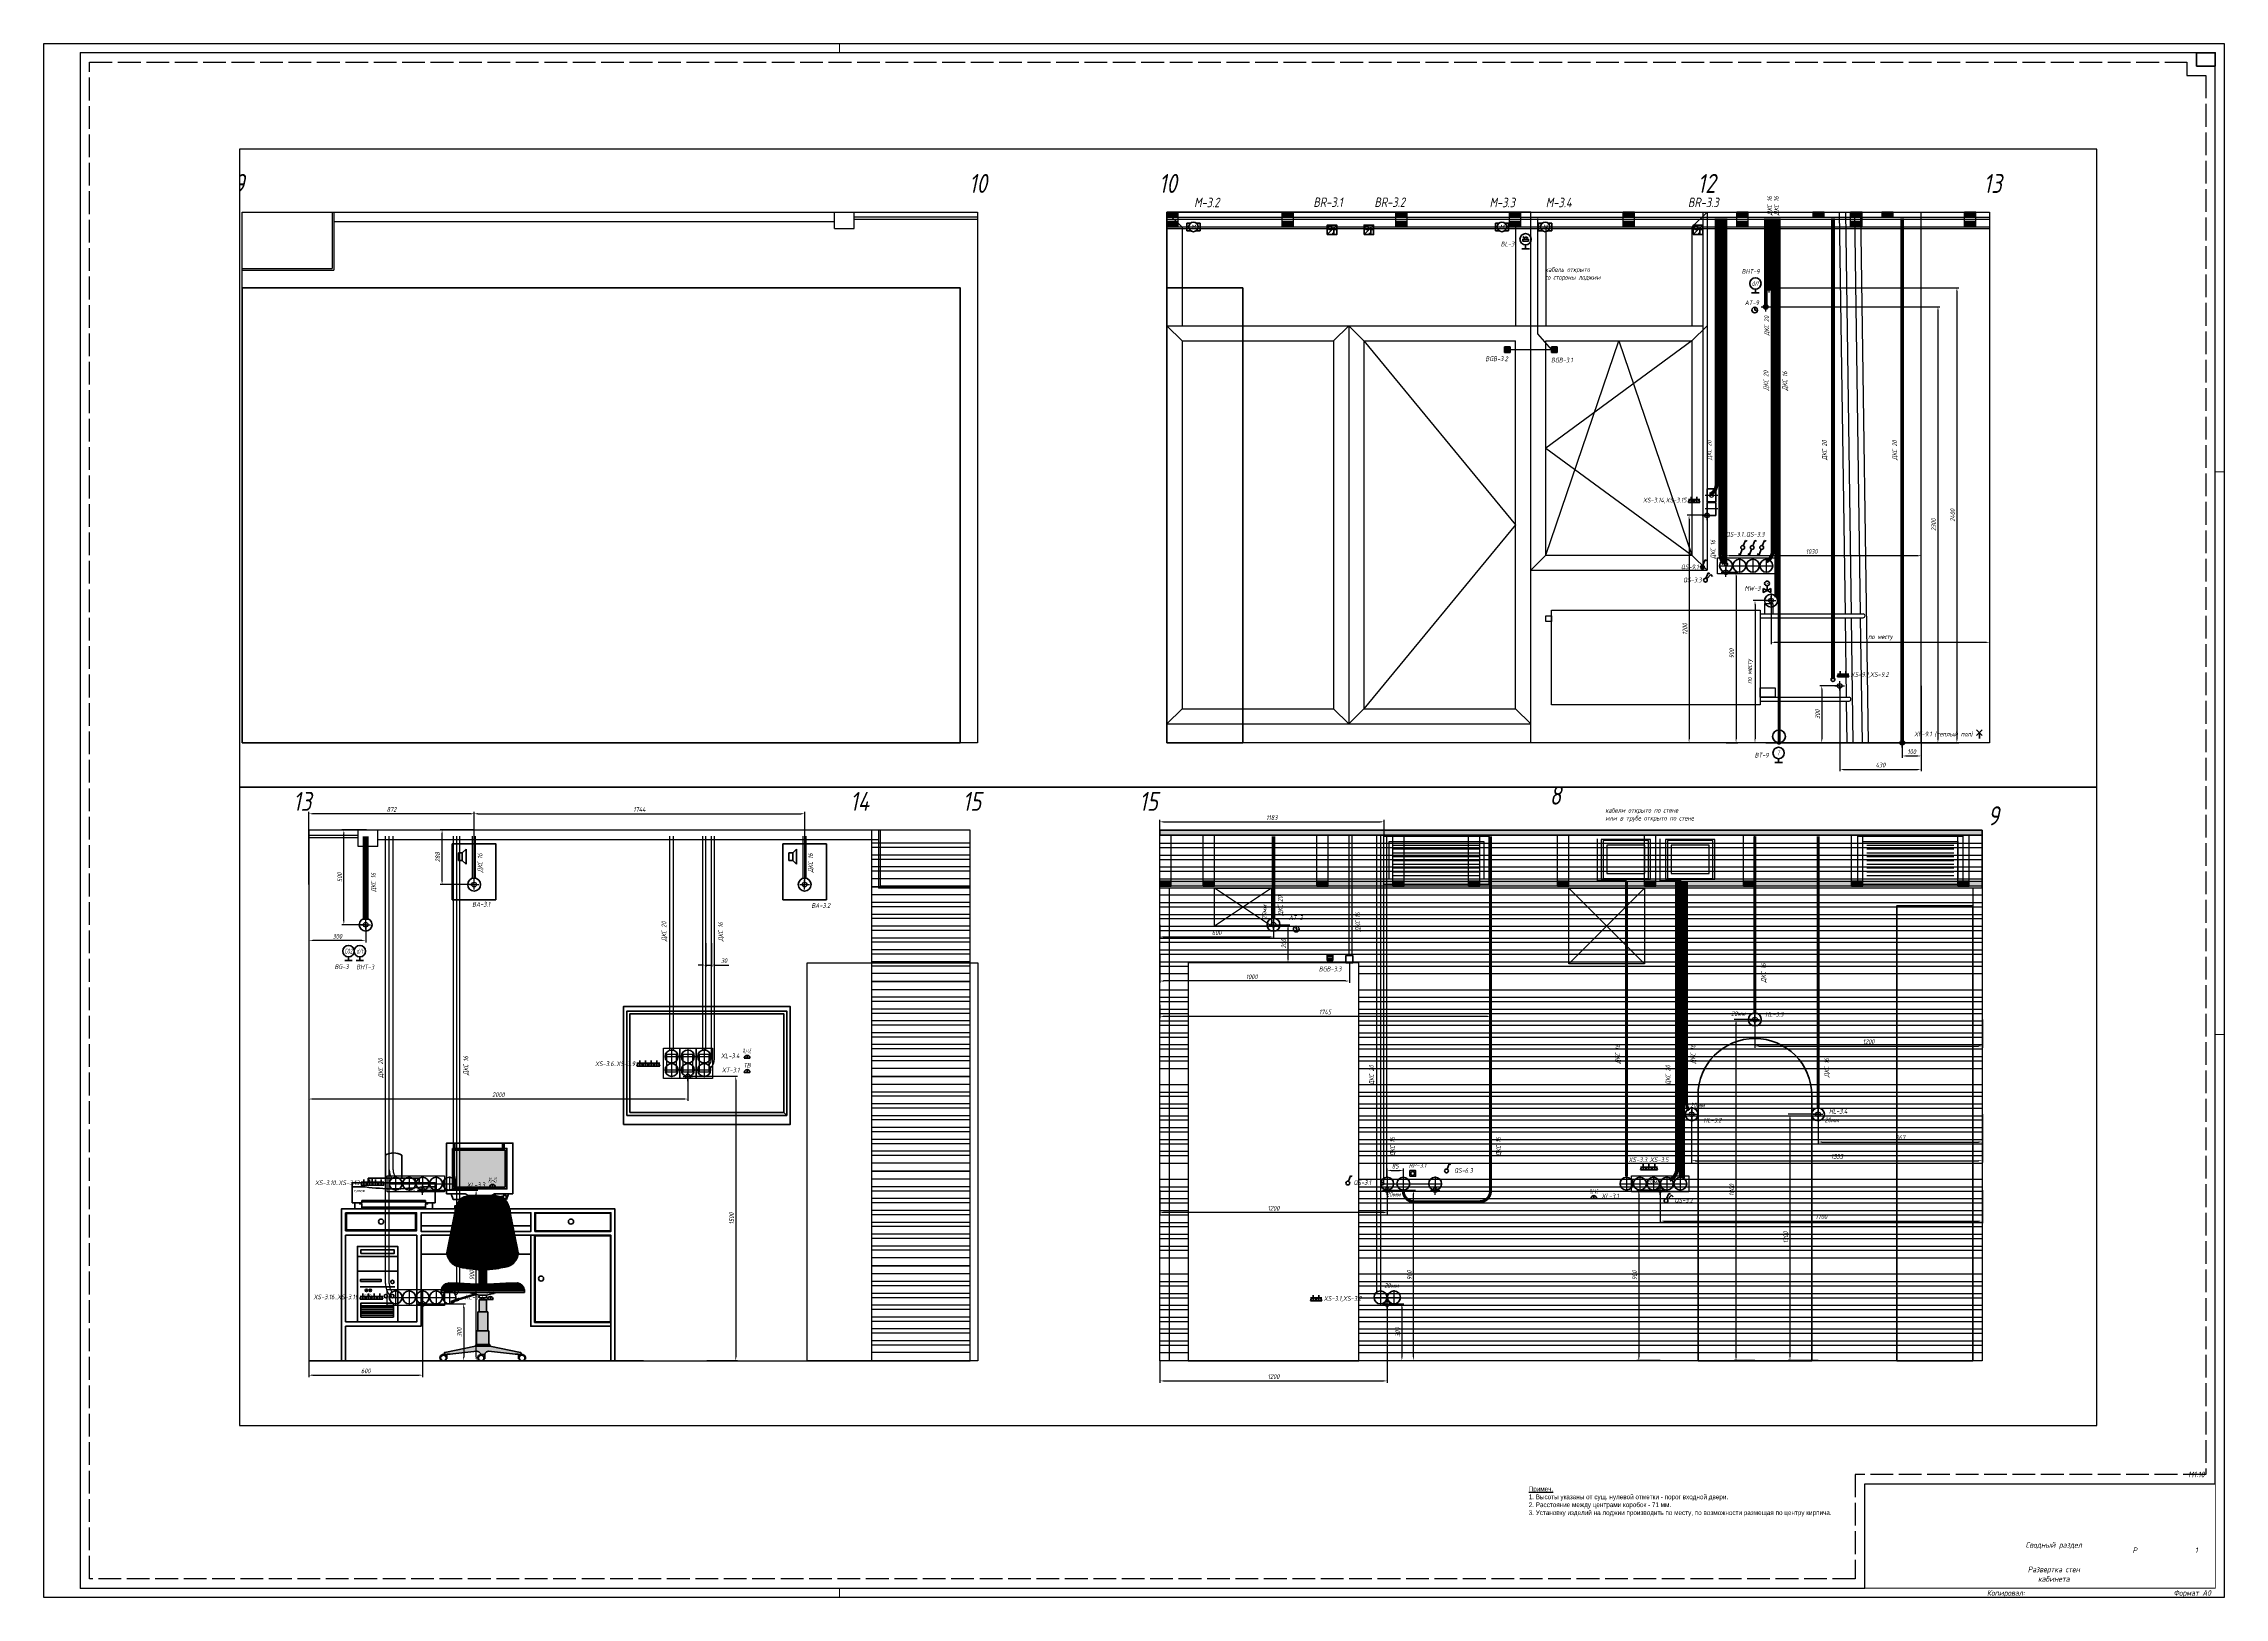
# Paper-space layout 'кабинет' of a CAD drawing. Header units: millimetres. Extents: x -40 to 1111, y 419 to 1239.
# The model-space entities are those that its viewports show. They can reach past a viewport. Long polylines and large blocks are cut down to what shows.
import ezdxf
from ezdxf.enums import TextEntityAlignment as Align

# ---------------------------------------------------------------- set-up
doc = ezdxf.new("R2010")
doc.units = ezdxf.units.MM
doc.header["$PDMODE"] = 34
doc.header["$PDSIZE"] = 25
for name, pattern in [('ACAD_ISO02W100', [15, 12, -3]), ('ACAD_ISO10W100', [18.5, 12, -3, 0.5, -3]), ('DASHED', [19.05, 12.7, -6.35])]:
    doc.linetypes.add(name, pattern=pattern)
for name, color, linetype in [('01 Черновое', 7, 'Continuous'), ('02 ОВиК', 7, 'Continuous'), ('02 ЭОМ и СС', 7, 'Continuous'), ('03 Потолок', 7, 'Continuous'), ('04 Лючки', 7, 'Continuous'), ('04 Мебель', 5, 'Continuous'), ('10 Перегородки', 7, 'Continuous'), ('11 Привязка размеры', 7, 'Continuous'), ('stamp', 7, 'Continuous')]:
    doc.layers.add(name, color=color, linetype=linetype)
doc.layers.add('100 noprint', color=1, linetype='Continuous', plot=False)
doc.layers.add('noprint', color=2, linetype='Continuous', plot=False)
doc.styles.get("Standard").update_dxf_attribs({"font": 'Ubuntu-R.ttf'})
doc.styles.add('ГОСТ-ISOCPEUR', font='isocpeui.ttf', dxfattribs={"width": 0.8})
doc.dimstyles.new('ISO-25', dxfattribs={"dimtxt": 2.5, "dimasz": 2.5, "dimexe": 1.25, "dimexo": 0.625, "dimtad": 1, "dimtxsty": 'Standard', "dimcen": 2.5, "dimadec": 0, "dimazin": 0, "dimtfac": 1, "dimtmove": 0, "dimatfit": 3, "dimfxl": 1, "dimarcsym": 0})

# ---------------------------------------------------------------- blocks, each defined once
blk = doc.blocks.new('громкоговоритель')
at = {"color": 0, "lineweight": -2}
for p, q in [((0, -2), (0, 2)), ((0, 2), (2, 2)), ((2, 2), (4, 4)), ((2, 2), (2, -2)), ((4, 4), (4, -4)), ((2, -2), (0, -2)), ((2, -2), (4, -4))]:
    blk.add_line(p, q, dxfattribs=at)
blk = doc.blocks.new('*D614')
at = {"layer": '11 Привязка размеры', "color": 0, "lineweight": -2}
for p, q in [((1590, -29136), (1590, -29261)), ((1620, -29136), (1620, -29261)), ((1570, -29251), (1550, -29251)), ((1590, -29251), (1620, -29251)), ((1640, -29251), (1712, -29251))]:
    blk.add_line(p, q, dxfattribs=at)
at = {"layer": '11 Привязка размеры', "color": 0}
for points in [[(1570, -29254), (1570, -29248), (1590, -29251)], [(1640, -29248), (1640, -29254), (1620, -29251)]]:
    blk.add_solid(points, dxfattribs=at)
at = {"layer": 'Defpoints', "color": 0}
for p in [(1590, -29136), (1620, -29136), (1620, -29251)]:
    blk.add_point(p, dxfattribs=at)
at = {"layer": '11 Привязка размеры', "color": 0, "insert": (1686, -29228), "char_height": 25, "attachment_point": 5, "style": 'ГОСТ-ISOCPEUR'}
blk.add_mtext('30', dxfattribs=at)
blk = doc.blocks.new('*D615')
at = {"layer": '11 Привязка размеры', "color": 0, "lineweight": -2}
for p, q in [((96, -31038), (96, -31425)), ((-504, -31338), (-504, -31425)), ((-484, -31415), (76, -31415))]:
    blk.add_line(p, q, dxfattribs=at)
at = {"layer": '11 Привязка размеры', "color": 0}
for points in [[(-484, -31411), (-484, -31418), (-504, -31415)], [(76, -31418), (76, -31411), (96, -31415)]]:
    blk.add_solid(points, dxfattribs=at)
at = {"layer": 'Defpoints', "color": 0}
for p in [(96, -31038), (-504, -31338), (96, -31415)]:
    blk.add_point(p, dxfattribs=at)
at = {"layer": '11 Привязка размеры', "color": 0, "insert": (-204, -31392), "char_height": 25, "attachment_point": 5, "style": 'ГОСТ-ISOCPEUR'}
blk.add_mtext('600', dxfattribs=at)
blk = doc.blocks.new('*D616')
at = {"layer": '11 Привязка размеры', "color": 0, "lineweight": -2}
for p, q in [((96, -31038), (323, -31038)), ((313, -31058), (313, -31318)), ((96, -31338), (323, -31338))]:
    blk.add_line(p, q, dxfattribs=at)
at = {"layer": '11 Привязка размеры', "color": 0}
for points in [[(316, -31058), (309, -31058), (313, -31038)], [(309, -31318), (316, -31318), (313, -31338)]]:
    blk.add_solid(points, dxfattribs=at)
at = {"layer": 'Defpoints', "color": 0}
for p in [(96, -31038), (96, -31338), (313, -31338)]:
    blk.add_point(p, dxfattribs=at)
at = {"layer": '11 Привязка размеры', "color": 0, "insert": (290, -31188), "char_height": 25, "attachment_point": 5, "rotation": 90, "style": 'ГОСТ-ISOCPEUR'}
blk.add_mtext('300', dxfattribs=at)
blk = doc.blocks.new('*D617')
at = {"layer": '11 Привязка размеры', "color": 0, "lineweight": -2}
for p, q in [((96, -30438), (388, -30438)), ((378, -31318), (378, -30458)), ((96, -31338), (388, -31338))]:
    blk.add_line(p, q, dxfattribs=at)
at = {"layer": '11 Привязка размеры', "color": 0}
for points in [[(382, -30458), (375, -30458), (378, -30438)], [(375, -31318), (382, -31318), (378, -31338)]]:
    blk.add_solid(points, dxfattribs=at)
at = {"layer": 'Defpoints', "color": 0}
for p in [(96, -30438), (378, -30438), (96, -31338)]:
    blk.add_point(p, dxfattribs=at)
at = {"layer": '11 Привязка размеры', "color": 0, "insert": (356, -30888), "char_height": 25, "attachment_point": 5, "rotation": 90, "style": 'ГОСТ-ISOCPEUR'}
blk.add_mtext('900', dxfattribs=at)
blk = doc.blocks.new('*D618')
at = {"layer": '11 Привязка размеры', "color": 0, "lineweight": -2}
for p, q in [((368, -28538), (189, -28538)), ((199, -28806), (199, -28558)), ((368, -28826), (189, -28826))]:
    blk.add_line(p, q, dxfattribs=at)
at = {"layer": '11 Привязка размеры', "color": 0}
for points in [[(202, -28558), (195, -28558), (199, -28538)], [(195, -28806), (202, -28806), (199, -28826)]]:
    blk.add_solid(points, dxfattribs=at)
at = {"layer": 'Defpoints', "color": 0}
for p in [(199, -28538), (368, -28538), (368, -28826)]:
    blk.add_point(p, dxfattribs=at)
at = {"layer": '11 Привязка размеры', "color": 0, "insert": (176, -28682), "char_height": 25, "attachment_point": 5, "rotation": 90, "style": 'ГОСТ-ISOCPEUR'}
blk.add_mtext('288', dxfattribs=at)
blk = doc.blocks.new('*D619')
at = {"layer": '11 Привязка размеры', "color": 0, "lineweight": -2}
for p, q in [((-504, -28826), (-504, -28443)), ((348, -28453), (-484, -28453)), ((368, -28826), (368, -28443))]:
    blk.add_line(p, q, dxfattribs=at)
at = {"layer": '11 Привязка размеры', "color": 0}
for points in [[(-484, -28449), (-484, -28456), (-504, -28453)], [(348, -28456), (348, -28449), (368, -28453)]]:
    blk.add_solid(points, dxfattribs=at)
at = {"layer": 'Defpoints', "color": 0}
for p in [(-504, -28453), (-504, -28826), (368, -28826)]:
    blk.add_point(p, dxfattribs=at)
at = {"layer": '11 Привязка размеры', "color": 0, "insert": (-68, -28430), "char_height": 25, "attachment_point": 5, "style": 'ГОСТ-ISOCPEUR'}
blk.add_mtext('872', dxfattribs=at)
blk = doc.blocks.new('*D620')
at = {"layer": '11 Привязка размеры', "color": 0, "lineweight": -2}
for p, q in [((368, -28826), (368, -28443)), ((388, -28453), (2092, -28453)), ((2112, -28826), (2112, -28443))]:
    blk.add_line(p, q, dxfattribs=at)
at = {"layer": '11 Привязка размеры', "color": 0}
for points in [[(388, -28449), (388, -28456), (368, -28453)], [(2092, -28456), (2092, -28449), (2112, -28453)]]:
    blk.add_solid(points, dxfattribs=at)
at = {"layer": 'Defpoints', "color": 0}
for p in [(2112, -28453), (368, -28826), (2112, -28826)]:
    blk.add_point(p, dxfattribs=at)
at = {"layer": '11 Привязка размеры', "color": 0, "insert": (1240, -28430), "char_height": 25, "attachment_point": 5, "style": 'ГОСТ-ISOCPEUR'}
blk.add_mtext('1744', dxfattribs=at)
blk = doc.blocks.new('BOBANG~1')
at = {"lineweight": -2}
for points in [[(212.3, 244), (212.3, 263.4), (185.5, 263.4), (185.5, 244)], [(138.5, 189.5, 1), (139.9, 189.5, 1)], [(140.6, 189.5, 1), (141.9, 189.5, 1)], [(222.6, 189.4), (178.6, 189.4), (178.6, 188.3), (222.6, 188.3)], [(204.3, 160), (196.7, 160), (180.8, 156.7, 0.02395), (180.7, 156.7, 0.017005), (180.7, 156.7), (180.6, 156.7, 0.30814), (180.3, 156.3), (180.2, 155.6, -0.008166), (180.3, 155.6), (181.6, 155.6), (181.6, 155.7), (197.4, 157.4, -0.243319), (199.3, 156.4), (199.5, 155.7, -0.112803), (200.3, 155.6), (201.6, 155.6), (201.8, 156.4, -0.243319), (203.6, 157.4), (219.4, 155.7), (219.4, 155.6), (220.7, 155.6, -0.008166), (220.8, 155.6), (220.8, 156.3, 0.30814), (220.5, 156.7), (220.4, 156.7, 0.017005), (220.3, 156.7, 0.02395), (220.2, 156.7)]]:
    blk.add_hatch(color=0, dxfattribs=at).paths.add_polyline_path(points)
h = blk.add_hatch(dxfattribs=at)
h.set_pattern_fill('NET3', color=0, scale=0.22, style=0)
h.set_pattern_definition([(0, (4.7289, 2.9199), (0, 0.6985), []), (60, (4.7289, 2.9199), (-0.6049187, 0.34925), []), (120, (4.7289, 2.9199), (-0.6049187, -0.34925), [])])
h.paths.add_polyline_path([(209.3, 207.9, -0.133642), (214.1, 234.2, 0.093564), (211.6, 238.1, 0.145066), (205.4, 239.6), (195.5, 239.6, 0.145066), (189.3, 238.1, 0.172374), (185.9, 230.5), (181.6, 209.4, 0.29236), (186.7, 202.3, 0.13438), (212.8, 201.9, -0.172163)])
h.paths.add_polyline_path([(219.3, 209.4), (215, 230.5, 0.077558), (214.1, 234.2, 0.133642), (209.3, 207.9, 0.172163), (212.8, 201.9, 0.009137), (214.5, 202.4, 0.284108)])
h.paths.add_polyline_path([(222.6, 189.4, 0.353189), (218.8, 193.4, 0.006966), (212.8, 193.3, -0.042934), (187.6, 193.3, 0.006069), (182.4, 193.4, 0.350422), (178.6, 189.4)])
h = blk.add_hatch(dxfattribs=at)
h.set_pattern_fill('LINE', color=0, scale=0.165, style=0)
h.set_pattern_definition([(0, (4.72893, 2.91987), (0, 0.523875), [])])
h.paths.add_polyline_path([(202.6, 192.8), (202.6, 200.4, -0.020266), (198.6, 200.4), (198.6, 192.8, 0.006828)])
h = blk.add_hatch(color=0, dxfattribs=at)
h.paths.add_polyline_path([(203.8, 161), (203.8, 168.1), (197.2, 168.1), (197.2, 161)])
h.paths.add_polyline_path([(203.3, 168.1), (203.3, 178.2), (197.9, 178.2), (197.9, 168.1)])
h.paths.add_polyline_path([(202.6, 178.2), (202.6, 184.5), (200, 184.5), (198.6, 184.5), (198.6, 178.2)])
at = {"color": 0, "lineweight": -2}
for p, q in [((178.6, 189.4), (178.6, 188.3)), ((178.6, 188.3), (222.6, 188.3)), ((198.6, 188.3), (202.6, 188.3)), ((198.6, 185.5), (198.6, 186.9)), ((198.6, 186.9), (198.6, 185.5)), ((198.6, 185.9), (198.6, 185.5)), ((202.6, 185.5), (198.6, 185.5)), ((198.6, 184.5), (198.6, 178.2)), ((200, 185.5), (201.1, 185.5)), ((200, 184.5), (200, 185.5)), ((201.1, 185.5), (201.1, 184.5)), ((202.6, 186.9), (202.6, 185.5)), ((202.6, 185.5), (202.6, 186.9)), ((202.6, 185.5), (202.6, 185.9)), ((202.6, 178.2), (202.6, 184.5)), ((222.6, 189.4), (222.6, 188.3)), ((197.9, 168.1), (197.9, 178.2)), ((197.9, 178.2), (203.3, 178.2)), ((203.3, 178.2), (203.3, 168.1)), ((197.2, 161), (197.2, 168.1)), ((197.2, 168.1), (203.8, 168.1)), ((203.8, 168.1), (203.8, 161)), ((178, 153.2), (178.2, 153.2)), ((180.2, 155.6), (180.3, 156.3)), ((180.2, 155.6), (181.6, 155.6)), ((180.6, 156.7), (196.7, 160)), ((181.6, 153.4), (181.4, 153.4)), ((197.4, 157.4), (181.6, 155.7)), ((181.6, 155.6), (181.6, 155.8)), ((181.6, 155.6), (181.6, 155.6)), ((181.6, 155.6), (181.6, 153.4)), ((181.8, 155.8), (183.3, 155.9)), ((196.7, 160), (204.3, 160)), ((197.2, 161), (203.8, 161)), ((198, 153.2), (198.2, 153.2)), ((199.3, 156.4), (199.5, 155.7)), ((200.2, 155.6), (201.6, 155.6)), ((201.6, 153.4), (201.3, 153.4)), ((201.8, 156.4), (201.6, 155.6)), ((201.6, 155.6), (201.6, 153.4)), ((201.6, 155.6), (201.6, 155.6)), ((203.6, 157.4), (219.4, 155.7)), ((220.5, 156.7), (204.3, 160)), ((219.3, 155.8), (217.7, 155.9)), ((219.4, 155.6), (219.4, 155.8)), ((219.4, 155.6), (219.4, 153.4)), ((220.8, 155.6), (219.4, 155.6)), ((219.4, 155.6), (219.4, 155.6)), ((219.4, 153.4), (219.7, 153.4)), ((220.8, 155.6), (220.8, 156.3)), ((223, 153.2), (222.8, 153.2))]:
    blk.add_line(p, q, dxfattribs=at)
for points in [[(181.5, 240.5), (181.5, 267.2), (216.5, 267.2), (216.5, 240.5)], [(149.2, 248.7), (149.2, 260.9)], [(157.9, 248.7), (157.9, 260.9)], [(153.5, 246.2), (131.6, 246.2), (131.6, 242.2)], [(131.6, 244.8), (131.6, 237.7)], [(131.6, 244.1), (138.5, 244.1)], [(142.2, 248.7), (140.1, 248.7), (140.1, 246.2)], [(140.1, 246.2), (140.1, 247.5), (140.1, 247.5), (140.1, 247.5)], [(142.2, 248.7), (164.8, 248.7)], [(142.2, 248.7), (142.2, 246.2)], [(153.5, 246.2), (175.5, 246.2), (175.5, 242.2)], [(164.8, 248.7), (167, 248.7), (167, 246.2)], [(164.8, 248.7), (164.8, 246.2)], [(167, 246.2), (167, 247.5), (167, 247.5), (167, 247.5)], [(175.5, 244.1), (168.5, 244.1)], [(175.5, 244.8), (175.5, 237.7)], [(186.3, 232.6), (126.1, 232.6), (126.1, 152.4)], [(128.2, 230.5), (128.2, 221)], [(165.6, 230.5), (128.2, 230.5)], [(165.6, 230.5), (165.6, 221), (128.2, 221)], [(131.6, 237.7), (131.6, 235.7)], [(131.6, 235.7), (136.8, 235.7), (136.8, 236.9), (153.5, 236.9)], [(133.1, 232.6), (133.1, 235.7)], [(136.8, 232.6), (136.8, 235.1), (135.6, 235.1), (135.6, 235.7)], [(136.8, 236.3), (153.5, 236.3)], [(136.8, 233.4), (153.5, 233.4)], [(175.5, 235.7), (170.3, 235.7), (170.3, 236.9), (153.5, 236.9)], [(170.3, 236.3), (153.5, 236.3)], [(170.3, 233.4), (153.5, 233.4)], [(168, 230.5), (185.9, 230.5)], [(168, 230.5), (168, 220.6)], [(185.9, 230.5), (168, 230.5), (168, 220.6), (183.9, 220.6)], [(170.3, 232.6), (170.3, 235.1), (171.4, 235.1), (171.4, 235.7)], [(174, 232.6), (174, 235.7)], [(175.5, 237.7), (175.5, 235.7)], [(185, 237.5), (183.8, 240.5), (181.5, 240.5)], [(181.6, 209.4), (185.9, 230.5)], [(183.8, 240.5), (191.3, 240.5)], [(188.8, 237.5), (185, 237.5)], [(186.3, 232.6), (185.8, 232.6), (185.8, 234.1), (186.7, 234.1)], [(195.5, 239.6), (205.4, 239.6)], [(203.7, 235.1), (207, 237.6)], [(206.7, 240.5), (214.2, 240.5)], [(213.1, 237.5), (212.2, 237.5)], [(213.1, 237.5), (214.2, 240.5), (216.5, 240.5)], [(270.2, 152.4), (270.2, 232.6), (214.7, 232.6)], [(217, 220.6), (226, 220.6), (226, 230.5), (215, 230.5)], [(219.3, 209.4), (215, 230.5)], [(215, 230.5), (226, 230.5)], [(217, 220.6), (226, 220.6), (226, 230.5)], [(228, 220.6), (228, 230.5)], [(228, 230.5), (268.2, 230.5)], [(228.4, 230.5), (265.8, 230.5)], [(268.2, 220.6), (268.2, 230.5)], [(168, 218.6), (168, 170.6), (128.2, 170.6)], [(165.7, 218.6), (165.7, 172.9), (128.2, 172.9)], [(165.7, 218.6), (128.2, 218.6)], [(128.2, 218.6), (128.2, 172.9)], [(168, 220.6), (168, 223.6), (184.5, 223.6)], [(168, 220.6), (183.9, 220.6)], [(168, 218.6), (183.5, 218.6)], [(168, 218.6), (168, 208.6), (181.7, 208.6)], [(216.4, 223.6), (226, 223.6)], [(217.4, 218.6), (228, 218.6)], [(225.9, 218.6), (225.9, 170.6), (268.2, 170.6)], [(227.9, 218.6), (227.9, 172.6), (268.2, 172.6)], [(228, 220.6), (268.2, 220.6)], [(228, 218.6), (268.2, 218.6)], [(268.2, 152.4), (268.2, 218.6)], [(134.4, 207.3), (155.7, 207.3)], [(219.2, 208.6), (225.9, 208.6)], [(134.4, 199.7), (155.7, 199.7)], [(198.6, 192.8), (198.6, 200.4)], [(202.6, 192.8), (202.6, 200.4)], [(135.8, 191.3), (154.1, 191.3)], [(178.6, 189.4), (221.5, 189.4)], [(178.6, 189.4), (222.6, 189.4)], [(178.6, 189.4), (178.6, 189.4)], [(178.6, 189.4), (178.6, 189.4)], [(187.7, 185.2), (183.8, 183.6)], [(188, 184.4), (183.9, 183.3)], [(196.2, 187.5), (188, 185.1)], [(197, 187.3), (188.1, 184.7)], [(198.6, 186.9), (193.3, 188.3)], [(198.6, 186.9), (202.6, 186.9)], [(200, 184.5), (202.6, 184.5), (198.6, 184.5)], [(202.6, 186.9), (207.9, 188.3)], [(222.6, 189.9), (222.6, 189.4)], [(136.3, 181.4), (153.4, 181.4)], [(136.3, 180.4), (153.4, 180.4)], [(136.3, 179.4), (153.4, 179.4)], [(136.3, 178.4), (153.4, 178.4)], [(136.3, 177.4), (153.4, 177.4)], [(136.3, 176.4), (153.4, 176.4)], [(128.2, 170.6), (128.2, 152.4)], [(108.8, 152.4), (285.4, 152.4)], [(126.1, 152.4), (128.2, 152.4)]]:
    blk.add_lwpolyline(points, dxfattribs=at)
for points in [[(185.7, 267.2), (186.7, 267.2), (186.7, 264.4), (185.7, 264.4)], [(210.9, 267.2), (211.8, 267.2), (211.8, 264.4), (210.9, 264.4)], [(184.5, 264.4), (213.3, 264.4), (213.3, 243), (184.5, 243)], [(185.5, 263.4), (212.3, 263.4), (212.3, 244), (185.5, 244)], [(128.2, 230.5), (165.6, 230.5), (165.6, 221), (128.2, 221)], [(211.3, 239.6), (212.9, 239.6), (212.9, 237.8), (211.3, 237.8)], [(228, 220.6), (268.2, 220.6), (268.2, 230.5), (228, 230.5)], [(228.3, 220.9), (267.9, 220.9), (267.9, 230.2), (228.3, 230.2)], [(128.7, 230), (165.1, 230), (165.1, 221.5), (128.7, 221.5)], [(227.9, 172.6), (268.2, 172.6), (268.2, 218.6), (227.9, 218.6)], [(134.4, 172.9), (155.7, 172.9), (155.7, 212.7), (134.4, 212.7)], [(136.3, 208.9), (153.8, 208.9), (153.8, 210.9), (136.3, 210.9)], [(228.2, 172.9), (267.9, 172.9), (267.9, 218.3), (228.2, 218.3)], [(136, 194.2), (147, 194.2), (147, 195.2), (136, 195.2)], [(136.3, 175.4), (153.4, 175.4), (153.4, 182.8), (136.3, 182.8)]]:
    blk.add_lwpolyline(points, close=True, dxfattribs=at)
for centre, radius in [((207, 238.6), 0.525), ((208.7, 238.6), 0.525), ((210.4, 238.6), 0.525), ((146.9, 225.8), 1.35), ((247.1, 225.8), 1.35), ((231.3, 195.7), 1.35), ((139.2, 189.5), 0.662), ((141.2, 189.5), 0.662), ((149.4, 186.5), 0.888), ((152.9, 194), 0.888), ((152.9, 186.5), 0.888), ((179.8, 153.8), 1.48), ((199.7, 153.8), 1.48), ((221.3, 153.8), 1.48)]:
    blk.add_circle(centre, radius, dxfattribs=at)
for centre, radius, start, end in [((153.5, 253), 8.99, 60.8336, 119.1664), ((153.5, 355.5), 112.4, 262.3367, 277.6633), ((198.3, 229.5), 12.5, 136.4608, 175.5814), ((141.1, 212.2), 51, 355.1366, 25.5847), ((194.9, 228.3), 11.3, 86.7355, 119.7517), ((199, 251.8), 13.7, 235.7081, 244.6695), ((199, 251.8), 13.7, 296.4245, 304.2919), ((206, 228.3), 11.3, 60.2483, 93.2645), ((260.1, 212.2), 51, 154.4153, 184.8634), ((202.6, 229.5), 12.5, 4.4186, 43.5392), ((189.7, 209.8), 8.05, 183.048, 248.2352), ((181.7, 209.8), 10.3, 310.5793, 0.0917), ((219.4, 209.8), 10.3, 179.9083, 229.4207), ((211.3, 209.8), 8.05, 277.2198, 356.952), ((200.4, 249.8), 49.4, 253.8402, 286.5486), ((183, 189), 4.41, 98.1962, 175.4426), ((182.4, -24), 217.4, 88.609, 90), ((200.3, 339.4), 146.6, 265.0345, 274.8682), ((187.7, 184.8), 0.466, 314.0103, 81.6492), ((218.9, -24), 217.4, 90, 91.6059), ((218.2, 189.1), 4.38, 4.1436, 81.9543), ((183.9, 183.4), 0.17, 124.5619, 281.3028), ((179.8, 153.8), 1.85, 73.3162, 199.4467), ((179.8, 153.8), 1.65, 343.8011, 201.8945), ((180.7, 156.3), 0.472, 89.4945, 180), ((181, 156), 0.769, 99.9949, 108.9032), ((197.7, 160.2), 0.992, 118.1154, 185.2718), ((199, 160.1), 2.32, 180.268, 180.9795), ((197.4, 155.1), 2.25, 35.2984, 90), ((199.7, 153.8), 1.85, 73.3162, 199.4467), ((199.7, 153.8), 1.65, 343.8011, 201.8945), ((203.6, 155.1), 2.25, 90, 144.7016), ((203.4, 160.2), 0.992, 354.7282, 61.8846), ((202, 160.1), 2.32, 358.9003, 359.984), ((221.3, 153.8), 1.65, 338.1055, 196.1989), ((220.1, 156), 0.769, 71.0968, 80.0051), ((220.3, 156.3), 0.472, 0, 90.5055), ((221.3, 153.8), 1.85, 340.5533, 106.6838)]:
    blk.add_arc(centre, radius, start, end, dxfattribs=at)
at = {"color": 0, "lineweight": -2, "attachment_point": 1}
for s, insert, char_height, width in [('\\fVNI-Times|b0|i0|c0|p2;canon', (132.7, 242.9), 1.575, 4.656), ('\\fVNI-Times|b0|i0|c0|p2;BUBBLE JET PRINTER', (162.5, 242.6), 0.504, 11.226)]:
    blk.add_mtext(s, dxfattribs=dict(at, insert=insert, char_height=char_height, width=width))
for s, insert, char_height in [('\\fVNI-Times|b0|i0|c0|p2;BJ230', (170.5, 243.1), 1.08), ('550', (138, 187.4), 1.7)]:
    blk.add_mtext(s, dxfattribs=dict(at, insert=insert, char_height=char_height))
blk = doc.blocks.new('АП 500х200')
at = {"color": 0, "lineweight": -2}
for p, q in [((-507, 207), (-47, 207)), ((-507, 187), (-47, 187)), ((-507, 167), (-47, 167)), ((-507, 147), (-47, 147)), ((-507, 127), (-47, 127)), ((-507, 107), (-47, 107)), ((-507, 87), (-47, 87)), ((-507, 67), (-47, 67)), ((-507, 47), (-47, 47))]:
    blk.add_line(p, q, dxfattribs=at)
for points in [[(-554, 0), (-554, 254), (0, 254), (0, 0)], [(-527, 27), (-527, 227), (-27, 227), (-27, 27)]]:
    blk.add_lwpolyline(points, close=True, dxfattribs=at)
blk = doc.blocks.new('*D660')
at = {"layer": '11 Привязка размеры', "color": 0, "lineweight": -2}
for p, q in [((-504, -29838), (-504, -29968)), ((1496, -29838), (1496, -29968)), ((1476, -29958), (-484, -29958))]:
    blk.add_line(p, q, dxfattribs=at)
at = {"layer": '11 Привязка размеры', "color": 0}
for points in [[(-484, -29954), (-484, -29961), (-504, -29958)], [(1476, -29961), (1476, -29954), (1496, -29958)]]:
    blk.add_solid(points, dxfattribs=at)
at = {"layer": 'Defpoints', "color": 0}
for p in [(-504, -29838), (1496, -29838), (-504, -29958)]:
    blk.add_point(p, dxfattribs=at)
at = {"layer": '11 Привязка размеры', "color": 0, "insert": (496, -29935), "char_height": 25, "attachment_point": 5, "style": 'ГОСТ-ISOCPEUR'}
blk.add_mtext('2000', dxfattribs=at)
blk = doc.blocks.new('*D661')
at = {"layer": '11 Привязка размеры', "color": 0, "lineweight": -2}
for p, q in [((1496, -29838), (1758, -29838)), ((1748, -29858), (1748, -31318)), ((1596, -31338), (1758, -31338))]:
    blk.add_line(p, q, dxfattribs=at)
at = {"layer": '11 Привязка размеры', "color": 0}
for points in [[(1752, -29858), (1745, -29858), (1748, -29838)], [(1745, -31318), (1752, -31318), (1748, -31338)]]:
    blk.add_solid(points, dxfattribs=at)
at = {"layer": 'Defpoints', "color": 0}
for p in [(1496, -29838), (1596, -31338), (1748, -31338)]:
    blk.add_point(p, dxfattribs=at)
at = {"layer": '11 Привязка размеры', "color": 0, "insert": (1726, -30588), "char_height": 25, "attachment_point": 5, "rotation": 90, "style": 'ГОСТ-ISOCPEUR'}
blk.add_mtext('1500', dxfattribs=at)
blk = doc.blocks.new('*D662')
at = {"layer": '11 Привязка размеры', "color": 0, "lineweight": -2}
for p, q in [((5186, -31038), (5186, -31455)), ((3986, -31338), (3986, -31455)), ((4006, -31445), (5166, -31445))]:
    blk.add_line(p, q, dxfattribs=at)
at = {"layer": '11 Привязка размеры', "color": 0}
for points in [[(4006, -31442), (4006, -31448), (3986, -31445)], [(5166, -31448), (5166, -31442), (5186, -31445)]]:
    blk.add_solid(points, dxfattribs=at)
at = {"layer": 'Defpoints', "color": 0}
for p in [(5186, -31038), (3986, -31338), (5186, -31445)]:
    blk.add_point(p, dxfattribs=at)
at = {"layer": '11 Привязка размеры', "color": 0, "insert": (4586, -31422), "char_height": 25, "attachment_point": 5, "style": 'ГОСТ-ISOCPEUR'}
blk.add_mtext('1200', dxfattribs=at)
blk = doc.blocks.new('*D663')
at = {"layer": '11 Привязка размеры', "color": 0, "lineweight": -2}
for p, q in [((5186, -31038), (5273, -31038)), ((5263, -31058), (5263, -31318)), ((5186, -31338), (5273, -31338))]:
    blk.add_line(p, q, dxfattribs=at)
at = {"layer": '11 Привязка размеры', "color": 0}
for points in [[(5267, -31058), (5260, -31058), (5263, -31038)], [(5260, -31318), (5267, -31318), (5263, -31338)]]:
    blk.add_solid(points, dxfattribs=at)
at = {"layer": 'Defpoints', "color": 0}
for p in [(5186, -31038), (5186, -31338), (5263, -31338)]:
    blk.add_point(p, dxfattribs=at)
at = {"layer": '11 Привязка размеры', "color": 0, "insert": (5241, -31188), "char_height": 25, "attachment_point": 5, "rotation": 90, "style": 'ГОСТ-ISOCPEUR'}
blk.add_mtext('300', dxfattribs=at)
blk = doc.blocks.new('*D664')
at = {"layer": '11 Привязка размеры', "color": 0, "lineweight": -2}
for p, q in [((5186, -30438), (5335, -30438)), ((5325, -31318), (5325, -30458)), ((5186, -31338), (5335, -31338))]:
    blk.add_line(p, q, dxfattribs=at)
at = {"layer": '11 Привязка размеры', "color": 0}
for points in [[(5328, -30458), (5322, -30458), (5325, -30438)], [(5322, -31318), (5328, -31318), (5325, -31338)]]:
    blk.add_solid(points, dxfattribs=at)
at = {"layer": 'Defpoints', "color": 0}
for p in [(5186, -30438), (5325, -30438), (5186, -31338)]:
    blk.add_point(p, dxfattribs=at)
at = {"layer": '11 Привязка размеры', "color": 0, "insert": (5303, -30888), "char_height": 25, "attachment_point": 5, "rotation": 90, "style": 'ГОСТ-ISOCPEUR'}
blk.add_mtext('900', dxfattribs=at)
blk = doc.blocks.new('*D665')
at = {"layer": '11 Привязка размеры', "color": 0, "lineweight": -2}
for p, q in [((6626, -30438), (6626, -30612)), ((8326, -30438), (8326, -30612)), ((6646, -30602), (8306, -30602))]:
    blk.add_line(p, q, dxfattribs=at)
at = {"layer": '11 Привязка размеры', "color": 0}
for points in [[(6646, -30599), (6646, -30605), (6626, -30602)], [(8306, -30605), (8306, -30599), (8326, -30602)]]:
    blk.add_solid(points, dxfattribs=at)
at = {"layer": 'Defpoints', "color": 0}
for p in [(6626, -30438), (8326, -30438), (8326, -30602)]:
    blk.add_point(p, dxfattribs=at)
at = {"layer": '11 Привязка размеры', "color": 0, "insert": (7476, -30579), "char_height": 25, "attachment_point": 5, "style": 'ГОСТ-ISOCPEUR'}
blk.add_mtext('1700', dxfattribs=at)
blk = doc.blocks.new('*D666')
at = {"layer": '11 Привязка размеры', "color": 0, "lineweight": -2}
for p, q in [((6626, -30438), (6503, -30438)), ((6513, -30458), (6513, -31318)), ((6626, -31338), (6503, -31338))]:
    blk.add_line(p, q, dxfattribs=at)
at = {"layer": '11 Привязка размеры', "color": 0}
for points in [[(6517, -30458), (6510, -30458), (6513, -30438)], [(6510, -31318), (6517, -31318), (6513, -31338)]]:
    blk.add_solid(points, dxfattribs=at)
at = {"layer": 'Defpoints', "color": 0}
for p in [(6626, -30438), (6513, -31338), (6626, -31338)]:
    blk.add_point(p, dxfattribs=at)
at = {"layer": '11 Привязка размеры', "color": 0, "insert": (6491, -30888), "char_height": 25, "attachment_point": 5, "rotation": 90, "style": 'ГОСТ-ISOCPEUR'}
blk.add_mtext('900', dxfattribs=at)
blk = doc.blocks.new('*D667')
at = {"layer": '11 Привязка размеры', "color": 0, "lineweight": -2}
for p, q in [((7459, -30038), (7459, -30195)), ((8326, -30038), (8326, -30195)), ((7479, -30185), (8306, -30185))]:
    blk.add_line(p, q, dxfattribs=at)
at = {"layer": '11 Привязка размеры', "color": 0}
for points in [[(7479, -30181), (7479, -30188), (7459, -30185)], [(8306, -30188), (8306, -30181), (8326, -30185)]]:
    blk.add_solid(points, dxfattribs=at)
at = {"layer": 'Defpoints', "color": 0}
for p in [(7459, -30038), (8326, -30038), (8326, -30185)]:
    blk.add_point(p, dxfattribs=at)
at = {"layer": '11 Привязка размеры', "color": 0, "insert": (7892, -30162), "char_height": 25, "attachment_point": 5, "style": 'ГОСТ-ISOCPEUR'}
blk.add_mtext('867', dxfattribs=at)
blk = doc.blocks.new('*D668')
at = {"layer": '11 Привязка размеры', "color": 0, "lineweight": -2}
for p, q in [((7126, -29538), (7126, -29688)), ((8326, -29538), (8326, -29688)), ((7146, -29678), (8306, -29678))]:
    blk.add_line(p, q, dxfattribs=at)
at = {"layer": '11 Привязка размеры', "color": 0}
for points in [[(7146, -29674), (7146, -29681), (7126, -29678)], [(8306, -29681), (8306, -29674), (8326, -29678)]]:
    blk.add_solid(points, dxfattribs=at)
at = {"layer": 'Defpoints', "color": 0}
for p in [(7126, -29538), (8326, -29538), (8326, -29678)]:
    blk.add_point(p, dxfattribs=at)
at = {"layer": '11 Привязка размеры', "color": 0, "insert": (7726, -29655), "char_height": 25, "attachment_point": 5, "style": 'ГОСТ-ISOCPEUR'}
blk.add_mtext('1200', dxfattribs=at)
blk = doc.blocks.new('*D669')
at = {"layer": '11 Привязка размеры', "color": 0, "lineweight": -2}
for p, q in [((6792, -30038), (6792, -30293)), ((8326, -30038), (8326, -30293)), ((6812, -30283), (8306, -30283))]:
    blk.add_line(p, q, dxfattribs=at)
at = {"layer": '11 Привязка размеры', "color": 0}
for points in [[(6812, -30280), (6812, -30286), (6792, -30283)], [(8306, -30286), (8306, -30280), (8326, -30283)]]:
    blk.add_solid(points, dxfattribs=at)
at = {"layer": 'Defpoints', "color": 0}
for p in [(6792, -30038), (8326, -30038), (8326, -30283)]:
    blk.add_point(p, dxfattribs=at)
at = {"layer": '11 Привязка размеры', "color": 0, "insert": (7559, -30261), "char_height": 25, "attachment_point": 5, "style": 'ГОСТ-ISOCPEUR'}
blk.add_mtext('1533', dxfattribs=at)
blk = doc.blocks.new('*D670')
at = {"layer": '11 Привязка размеры', "color": 0, "lineweight": -2}
for p, q in [((7459, -30038), (7301, -30038)), ((7311, -30058), (7311, -31318)), ((7459, -31338), (7301, -31338))]:
    blk.add_line(p, q, dxfattribs=at)
at = {"layer": '11 Привязка размеры', "color": 0}
for points in [[(7314, -30058), (7308, -30058), (7311, -30038)], [(7308, -31318), (7314, -31318), (7311, -31338)]]:
    blk.add_solid(points, dxfattribs=at)
at = {"layer": 'Defpoints', "color": 0}
for p in [(7459, -30038), (7311, -31338), (7459, -31338)]:
    blk.add_point(p, dxfattribs=at)
at = {"layer": '11 Привязка размеры', "color": 0, "insert": (7289, -30688), "char_height": 25, "attachment_point": 5, "rotation": 90, "style": 'ГОСТ-ISOCPEUR'}
blk.add_mtext('1300', dxfattribs=at)
blk = doc.blocks.new('*D671')
at = {"layer": '11 Привязка размеры', "color": 0, "lineweight": -2}
for p, q in [((7126, -29538), (7016, -29538)), ((7026, -29558), (7026, -31318)), ((7126, -31338), (7016, -31338))]:
    blk.add_line(p, q, dxfattribs=at)
at = {"layer": '11 Привязка размеры', "color": 0}
for points in [[(7030, -29558), (7023, -29558), (7026, -29538)], [(7023, -31318), (7030, -31318), (7026, -31338)]]:
    blk.add_solid(points, dxfattribs=at)
at = {"layer": 'Defpoints', "color": 0}
for p in [(7126, -29538), (7026, -31338), (7126, -31338)]:
    blk.add_point(p, dxfattribs=at)
at = {"layer": '11 Привязка размеры', "color": 0, "insert": (7004, -30438), "char_height": 25, "attachment_point": 5, "rotation": 90, "style": 'ГОСТ-ISOCPEUR'}
blk.add_mtext('1800', dxfattribs=at)
blk = doc.blocks.new('*D674')
at = {"layer": '11 Привязка размеры', "color": 0, "lineweight": -2}
for p, q in [((3986, -29460), (3986, -29532)), ((5711, -29522), (4006, -29522)), ((5731, -29555), (5731, -29512))]:
    blk.add_line(p, q, dxfattribs=at)
at = {"layer": '11 Привязка размеры', "color": 0}
for points in [[(4006, -29518), (4006, -29525), (3986, -29522)], [(5711, -29525), (5711, -29518), (5731, -29522)]]:
    blk.add_solid(points, dxfattribs=at)
at = {"layer": 'Defpoints', "color": 0}
for p in [(3986, -29460), (3986, -29522), (5731, -29555)]:
    blk.add_point(p, dxfattribs=at)
at = {"layer": '11 Привязка размеры', "color": 0, "insert": (4858, -29499), "char_height": 25, "attachment_point": 5, "style": 'ГОСТ-ISOCPEUR'}
blk.add_mtext('1745', dxfattribs=at)
blk = doc.blocks.new('*D676')
at = {"layer": '11 Привязка размеры', "color": 0, "lineweight": -2}
for p, q in [((-2294, -31038), (-2294, -31489)), ((-1864, -31038), (-1864, -31489)), ((-2274, -31479), (-1884, -31479))]:
    blk.add_line(p, q, dxfattribs=at)
at = {"layer": '11 Привязка размеры', "color": 0}
for points in [[(-2274, -31476), (-2274, -31482), (-2294, -31479)], [(-1884, -31482), (-1884, -31476), (-1864, -31479)]]:
    blk.add_solid(points, dxfattribs=at)
at = {"layer": 'Defpoints', "color": 0}
for p in [(-2294, -31038), (-1864, -31038), (-1864, -31479)]:
    blk.add_point(p, dxfattribs=at)
at = {"layer": '11 Привязка размеры', "color": 0, "insert": (-2079, -31456), "char_height": 25, "attachment_point": 5, "style": 'ГОСТ-ISOCPEUR'}
blk.add_mtext('430', dxfattribs=at)
blk = doc.blocks.new('*D677')
at = {"layer": '11 Привязка размеры', "color": 0, "lineweight": -2}
for p, q in [((-2294, -31038), (-2399, -31038)), ((-2389, -31058), (-2389, -31318)), ((-2294, -31338), (-2399, -31338))]:
    blk.add_line(p, q, dxfattribs=at)
at = {"layer": '11 Привязка размеры', "color": 0}
for points in [[(-2385, -31058), (-2392, -31058), (-2389, -31038)], [(-2392, -31318), (-2385, -31318), (-2389, -31338)]]:
    blk.add_solid(points, dxfattribs=at)
at = {"layer": 'Defpoints', "color": 0}
for p in [(-2294, -31038), (-2389, -31338), (-2294, -31338)]:
    blk.add_point(p, dxfattribs=at)
at = {"layer": '11 Привязка размеры', "color": 0, "insert": (-2411, -31188), "char_height": 25, "attachment_point": 5, "rotation": 90, "style": 'ГОСТ-ISOCPEUR'}
blk.add_mtext('300', dxfattribs=at)
blk = doc.blocks.new('*D680')
at = {"layer": '11 Привязка размеры', "color": 0, "lineweight": -2}
for p, q in [((-1964, -31338), (-1964, -31418)), ((-1944, -31408), (-1884, -31408)), ((-1864, -31338), (-1864, -31418))]:
    blk.add_line(p, q, dxfattribs=at)
at = {"layer": '11 Привязка размеры', "color": 0}
for points in [[(-1944, -31405), (-1944, -31411), (-1964, -31408)], [(-1884, -31411), (-1884, -31405), (-1864, -31408)]]:
    blk.add_solid(points, dxfattribs=at)
at = {"layer": 'Defpoints', "color": 0}
for p in [(-1964, -31338), (-1864, -31338), (-1864, -31408)]:
    blk.add_point(p, dxfattribs=at)
at = {"layer": '11 Привязка размеры', "color": 0, "insert": (-1914, -31385), "char_height": 25, "attachment_point": 5, "style": 'ГОСТ-ISOCPEUR'}
blk.add_mtext('100', dxfattribs=at)
blk = doc.blocks.new('*D683')
at = {"layer": '11 Привязка размеры', "color": 0, "lineweight": -2}
for p, q in [((-2894, -30438), (-2831, -30438)), ((-2841, -30458), (-2841, -31318)), ((-2894, -31338), (-2831, -31338))]:
    blk.add_line(p, q, dxfattribs=at)
at = {"layer": '11 Привязка размеры', "color": 0}
for points in [[(-2838, -30458), (-2844, -30458), (-2841, -30438)], [(-2844, -31318), (-2838, -31318), (-2841, -31338)]]:
    blk.add_solid(points, dxfattribs=at)
at = {"layer": 'Defpoints', "color": 0}
for p in [(-2894, -30438), (-2894, -31338), (-2841, -31338)]:
    blk.add_point(p, dxfattribs=at)
at = {"layer": '11 Привязка размеры', "color": 0, "insert": (-2864, -30867), "char_height": 25, "attachment_point": 5, "rotation": 90, "style": 'ГОСТ-ISOCPEUR'}
blk.add_mtext('900', dxfattribs=at)
blk = doc.blocks.new('*D684')
at = {"layer": '11 Привязка размеры', "color": 0, "lineweight": -2}
for p, q in [((-2894, -30396), (-2894, -30341)), ((-2874, -30351), (-1884, -30351)), ((-1864, -30396), (-1864, -30341))]:
    blk.add_line(p, q, dxfattribs=at)
at = {"layer": '11 Привязка размеры', "color": 0}
for points in [[(-2874, -30348), (-2874, -30355), (-2894, -30351)], [(-1884, -30355), (-1884, -30348), (-1864, -30351)]]:
    blk.add_solid(points, dxfattribs=at)
at = {"layer": 'Defpoints', "color": 0}
for p in [(-1864, -30351), (-2894, -30396), (-1864, -30396)]:
    blk.add_point(p, dxfattribs=at)
at = {"layer": '11 Привязка размеры', "color": 0, "insert": (-2442, -30329), "char_height": 25, "attachment_point": 5, "style": 'ГОСТ-ISOCPEUR'}
blk.add_mtext('1030', dxfattribs=at)
blk = doc.blocks.new('*D686')
at = {"layer": '11 Привязка размеры', "color": 0, "lineweight": -2}
for p, q in [((-504, -29038), (-504, -29132)), ((-204, -29038), (-204, -29132)), ((-224, -29122), (-484, -29122))]:
    blk.add_line(p, q, dxfattribs=at)
at = {"layer": '11 Привязка размеры', "color": 0}
for points in [[(-484, -29119), (-484, -29125), (-504, -29122)], [(-224, -29125), (-224, -29119), (-204, -29122)]]:
    blk.add_solid(points, dxfattribs=at)
at = {"layer": 'Defpoints', "color": 0}
for p in [(-504, -29038), (-204, -29038), (-504, -29122)]:
    blk.add_point(p, dxfattribs=at)
at = {"layer": '11 Привязка размеры', "color": 0, "insert": (-354, -29099), "char_height": 25, "attachment_point": 5, "style": 'ГОСТ-ISOCPEUR'}
blk.add_mtext('300', dxfattribs=at)
blk = doc.blocks.new('*D687')
at = {"layer": '11 Привязка размеры', "color": 0, "lineweight": -2}
for p, q in [((-200, -28538), (-330, -28538)), ((-320, -29018), (-320, -28558)), ((-200, -29038), (-330, -29038))]:
    blk.add_line(p, q, dxfattribs=at)
at = {"layer": '11 Привязка размеры', "color": 0}
for points in [[(-316, -28558), (-323, -28558), (-320, -28538)], [(-323, -29018), (-316, -29018), (-320, -29038)]]:
    blk.add_solid(points, dxfattribs=at)
at = {"layer": 'Defpoints', "color": 0}
for p in [(-320, -28538), (-200, -28538), (-200, -29038)]:
    blk.add_point(p, dxfattribs=at)
at = {"layer": '11 Привязка размеры', "color": 0, "insert": (-342, -28788), "char_height": 25, "attachment_point": 5, "rotation": 90, "style": 'ГОСТ-ISOCPEUR'}
blk.add_mtext('500', dxfattribs=at)
blk = doc.blocks.new('геркон')
at = {"lineweight": -2}
for points in [[(3, 2), (3, 3), (0, 3), (0, 2)], [(3, 0), (3, 1), (0, 1), (0, 0)]]:
    blk.add_hatch(color=0, dxfattribs=at).paths.add_polyline_path(points)
at = {"color": 0, "lineweight": -2}
for p, q in [((0, 0), (0, 3)), ((0, 3), (3, 3)), ((0, 2), (3, 2)), ((0, 1), (3, 1)), ((3, 0), (0, 0)), ((3, 3), (3, 0))]:
    blk.add_line(p, q, dxfattribs=at)
blk = doc.blocks.new('*D688')
at = {"layer": '11 Привязка размеры', "color": 0, "lineweight": -2}
for p, q in [((3986, -29191), (3986, -29345)), ((4966, -29335), (4006, -29335)), ((4986, -29238), (4986, -29345))]:
    blk.add_line(p, q, dxfattribs=at)
at = {"layer": '11 Привязка размеры', "color": 0}
for points in [[(4006, -29332), (4006, -29339), (3986, -29335)], [(4966, -29339), (4966, -29332), (4986, -29335)]]:
    blk.add_solid(points, dxfattribs=at)
at = {"layer": 'Defpoints', "color": 0}
for p in [(3986, -29191), (3986, -29335), (4986, -29238)]:
    blk.add_point(p, dxfattribs=at)
at = {"layer": '11 Привязка размеры', "color": 0, "insert": (4471, -29313), "char_height": 25, "attachment_point": 5, "style": 'ГОСТ-ISOCPEUR'}
blk.add_mtext('1000', dxfattribs=at)
blk = doc.blocks.new('*D691')
at = {"layer": '11 Привязка размеры', "color": 0, "lineweight": -2}
for p, q in [((-2994, -30138), (-3099, -30138)), ((-3089, -30158), (-3089, -31318)), ((-2994, -31338), (-3099, -31338))]:
    blk.add_line(p, q, dxfattribs=at)
at = {"layer": '11 Привязка размеры', "color": 0}
for points in [[(-3086, -30158), (-3092, -30158), (-3089, -30138)], [(-3092, -31318), (-3086, -31318), (-3089, -31338)]]:
    blk.add_solid(points, dxfattribs=at)
at = {"layer": 'Defpoints', "color": 0}
for p in [(-2994, -30138), (-3089, -31338), (-2994, -31338)]:
    blk.add_point(p, dxfattribs=at)
at = {"layer": '11 Привязка размеры', "color": 0, "insert": (-3111, -30738), "char_height": 25, "attachment_point": 5, "rotation": 90, "style": 'ГОСТ-ISOCPEUR'}
blk.add_mtext('1200', dxfattribs=at)
blk = doc.blocks.new('*D692')
at = {"layer": '11 Привязка размеры', "color": 0, "lineweight": -2}
for p, q in [((-2684, -29038), (-1766, -29038)), ((-1776, -29058), (-1776, -31318)), ((-2684, -31338), (-1766, -31338))]:
    blk.add_line(p, q, dxfattribs=at)
at = {"layer": '11 Привязка размеры', "color": 0}
for points in [[(-1772, -29058), (-1779, -29058), (-1776, -29038)], [(-1779, -31318), (-1772, -31318), (-1776, -31338)]]:
    blk.add_solid(points, dxfattribs=at)
at = {"layer": 'Defpoints', "color": 0}
for p in [(-2684, -29038), (-2684, -31338), (-1776, -31338)]:
    blk.add_point(p, dxfattribs=at)
at = {"layer": '11 Привязка размеры', "color": 0, "insert": (-1798, -30188), "char_height": 25, "attachment_point": 5, "rotation": 90, "style": 'ГОСТ-ISOCPEUR'}
blk.add_mtext('2300', dxfattribs=at)
blk = doc.blocks.new('*D693')
at = {"layer": '11 Привязка размеры', "color": 0, "lineweight": -2}
for p, q in [((-2666, -28938), (-1666, -28938)), ((-1676, -28958), (-1676, -31318)), ((-2684, -31338), (-1666, -31338))]:
    blk.add_line(p, q, dxfattribs=at)
at = {"layer": '11 Привязка размеры', "color": 0}
for points in [[(-1672, -28958), (-1679, -28958), (-1676, -28938)], [(-1679, -31318), (-1672, -31318), (-1676, -31338)]]:
    blk.add_solid(points, dxfattribs=at)
at = {"layer": 'Defpoints', "color": 0}
for p in [(-2666, -28938), (-2684, -31338), (-1676, -31338)]:
    blk.add_point(p, dxfattribs=at)
at = {"layer": '11 Привязка размеры', "color": 0, "insert": (-1698, -30138), "char_height": 25, "attachment_point": 5, "rotation": 90, "style": 'ГОСТ-ISOCPEUR'}
blk.add_mtext('2400', dxfattribs=at)
blk = doc.blocks.new('*D694')
at = {"layer": '11 Привязка размеры', "color": 0, "lineweight": -2}
for p, q in [((-2656, -30588), (-2656, -30818)), ((-1504, -30588), (-1504, -30818)), ((-2636, -30808), (-1524, -30808))]:
    blk.add_line(p, q, dxfattribs=at)
at = {"layer": '11 Привязка размеры', "color": 0}
for points in [[(-2636, -30805), (-2636, -30812), (-2656, -30808)], [(-1524, -30812), (-1524, -30805), (-1504, -30808)]]:
    blk.add_solid(points, dxfattribs=at)
at = {"layer": 'Defpoints', "color": 0}
for p in [(-2656, -30588), (-1504, -30588), (-1504, -30808)]:
    blk.add_point(p, dxfattribs=at)
at = {"layer": '11 Привязка размеры', "color": 0, "insert": (-2080, -30782), "char_height": 25, "attachment_point": 5, "style": 'ГОСТ-ISOCPEUR'}
blk.add_mtext('по месту', dxfattribs=at)
blk = doc.blocks.new('*D695')
at = {"layer": '11 Привязка размеры', "color": 0, "lineweight": -2}
for p, q in [((-2656, -30588), (-2751, -30588)), ((-2741, -30608), (-2741, -31318)), ((-2656, -31338), (-2751, -31338))]:
    blk.add_line(p, q, dxfattribs=at)
at = {"layer": '11 Привязка размеры', "color": 0}
for points in [[(-2738, -30608), (-2744, -30608), (-2741, -30588)], [(-2744, -31318), (-2738, -31318), (-2741, -31338)]]:
    blk.add_solid(points, dxfattribs=at)
at = {"layer": 'Defpoints', "color": 0}
for p in [(-2656, -30588), (-2741, -31338), (-2656, -31338)]:
    blk.add_point(p, dxfattribs=at)
at = {"layer": '11 Привязка размеры', "color": 0, "insert": (-2768, -30963), "char_height": 25, "attachment_point": 5, "rotation": 90, "style": 'ГОСТ-ISOCPEUR'}
blk.add_mtext('по месту', dxfattribs=at)
blk = doc.blocks.new('розетка скрытая трехполюсная')
at = {"color": 0, "lineweight": -2}
for p, q in [((-1.5, 1.5), (1.5, 1.5)), ((-1.5, 0), (1.5, 0)), ((0, 0), (0, 3))]:
    blk.add_line(p, q, dxfattribs=at)
blk.add_arc((0, 0), 1.5, 0, 180, dxfattribs=at)
blk = doc.blocks.new('кнопка 2')
at = {"color": 0, "lineweight": -2}
for p, q in [((0.3, 0.9), (1.4, 3.8)), ((0.7, 0.7), (2.9, 2.9)), ((1.4, 3.8), (2.3, 3.4)), ((2.9, 2.9), (3.7, 2))]:
    blk.add_line(p, q, dxfattribs=at)
blk.add_circle((0, 0), 1, dxfattribs=at)
blk = doc.blocks.new('кнопка 1 открытая IP44')
at = {"lineweight": -2}
blk.add_hatch(color=0, dxfattribs=at).paths.add_polyline_path([(-1, 0, 1), (1, 0, 1)])
at = {"color": 0, "lineweight": -2}
for p, q in [((0.3, 0.9), (1.4, 3.8)), ((1.4, 3.8), (2.3, 3.4))]:
    blk.add_line(p, q, dxfattribs=at)
blk.add_circle((0, 0), 1, dxfattribs=at)
blk = doc.blocks.new('кнопка жалюзи')
at = {"color": 0, "lineweight": -2}
for p, q in [((0.3, 0.9), (1.4, 3.8)), ((1.4, 3.8), (2.3, 3.4)), ((-2.3, -3.4), (-1.4, -3.8)), ((-1.4, -3.8), (-0.3, -0.9))]:
    blk.add_line(p, q, dxfattribs=at)
blk.add_circle((0, 0), 1, dxfattribs=at)
blk = doc.blocks.new('вентиль с электроприводом')
at = {"color": 0, "linetype": 'DASHED', "lineweight": -2}
blk.add_line((0, 2.5), (0, 0), dxfattribs=at)
at = {"color": 0, "lineweight": -2}
for points in [[(-2, 1), (-2, -1), (0, 0), (-2, 1)], [(2, 1), (2, -1), (0, 0), (2, 1)]]:
    blk.add_lwpolyline(points, dxfattribs=at)
blk.add_circle((0, 3.75), 1.25, dxfattribs=at)
at = {"color": 0, "lineweight": -2, "style": 'ГОСТ-ISOCPEUR', "width": 0.8}
blk.add_text('M', height=1, rotation=360, dxfattribs=at).set_placement((0, 3.75), align=Align.MIDDLE_CENTER)
blk = doc.blocks.new('датчик температуры')
at = {"color": 0, "lineweight": -2}
for p, q in [((-2, 0), (2, 0)), ((0, 2), (0, 0))]:
    blk.add_line(p, q, dxfattribs=at)
blk.add_circle((0, 5), 3, dxfattribs=at)
at = {"color": 0, "lineweight": -2, "style": 'ГОСТ-ISOCPEUR', "width": 0.6}
blk.add_text('T', height=2.5, rotation=360, dxfattribs=at).set_placement((0, 5), align=Align.MIDDLE_CENTER)
blk = doc.blocks.new('часы')
at = {"color": 0, "lineweight": -2}
for q in [(9893.5, 982.5), (9894.2, 981.5)]:
    blk.add_line((9893.5, 981.5), q, dxfattribs=at)
blk.add_circle((9893.5, 981.5), 1.5, dxfattribs=at)
blk = doc.blocks.new('датчик температуры и влажности')
at = {"color": 0, "lineweight": -2}
for p, q in [((-2, 0), (2, 0)), ((0, 2), (0, 0))]:
    blk.add_line(p, q, dxfattribs=at)
blk.add_circle((0, 5), 3, dxfattribs=at)
at = {"color": 0, "lineweight": -2, "style": 'ГОСТ-ISOCPEUR', "width": 0.6}
blk.add_text('d/t', height=2.5, rotation=360, dxfattribs=at).set_placement((0, 5), align=Align.MIDDLE_CENTER)
blk = doc.blocks.new('розетка скрытая трехполюсная IP54')
at = {"lineweight": -2}
h = blk.add_hatch(color=0, dxfattribs=at)
h.paths.add_polyline_path([(0, 0), (0, 1.5, 0.414214), (-1.5, 0)])
h.paths.add_polyline_path([(1.5, 0, 0.414214), (0, 1.5), (0, 0)])
at = {"color": 0, "lineweight": -2}
for p, q in [((-1.5, 1.5), (1.5, 1.5)), ((-1.5, 0), (1.5, 0)), ((0, 0), (0, 3))]:
    blk.add_line(p, q, dxfattribs=at)
blk.add_arc((0, 0), 1.5, 0, 180, dxfattribs=at)
blk = doc.blocks.new('стац. точка')
at = {"color": 0, "lineweight": -2}
for p, q in [((-1.5, 1.5), (1.5, -1.5)), ((1.5, 1.5), (-1.5, -1.5)), ((0, 0), (0, -3))]:
    blk.add_line(p, q, dxfattribs=at)
blk = doc.blocks.new('фотоэлемент')
at = {"color": 0, "lineweight": -2}
for p, q in [((-2, 0), (2, 0)), ((-1.5, 6.5), (-0.5, 5.6)), ((-0.5, 5.6), (-1, 5.7)), ((-0.5, 5.6), (-0.7, 6.1)), ((0, 6.5), (1, 5.6)), ((0, 2), (0, 0)), ((1, 5.6), (0.5, 5.7)), ((1, 5.6), (0.8, 6.1))]:
    blk.add_line(p, q, dxfattribs=at)
blk.add_lwpolyline([(-1.5, 5), (1.5, 5), (1.5, 4), (-1.5, 4)], close=True, dxfattribs=at)
blk.add_circle((0, 5), 3, dxfattribs=at)
blk = doc.blocks.new('датчик CO2')
at = {"color": 0, "lineweight": -2}
for p, q in [((-2, 0), (2, 0)), ((0, 2), (0, 0))]:
    blk.add_line(p, q, dxfattribs=at)
blk.add_circle((0, 5), 3, dxfattribs=at)
at = {"color": 0, "lineweight": -2, "style": 'ГОСТ-ISOCPEUR', "width": 0.6}
blk.add_text('CO2', height=2.5, rotation=360, dxfattribs=at).set_placement((0, 5), align=Align.MIDDLE_CENTER)
blk = doc.blocks.new('розетка RJ-45')
at = {"color": 0, "lineweight": -2}
for p, q in [((-1.5, 0), (1.5, 0)), ((0, 0), (0, 1.5))]:
    blk.add_line(p, q, dxfattribs=at)
blk.add_arc((0, 0), 1.5, 0, 180, dxfattribs=at)
at = {"color": 0, "lineweight": -2, "style": 'ГОСТ-ISOCPEUR', "width": 0.4}
blk.add_text('RJ-45', height=2.5, dxfattribs=at).set_placement((0, 2.5), align=Align.CENTER)
blk = doc.blocks.new('розетка ТВ')
at = {"color": 0, "lineweight": -2}
for p, q in [((-1.5, 0), (1.5, 0)), ((0, 0), (0, 1.5))]:
    blk.add_line(p, q, dxfattribs=at)
blk.add_arc((0, 0), 1.5, 0, 180, dxfattribs=at)
at = {"color": 0, "lineweight": -2, "style": 'ГОСТ-ISOCPEUR', "width": 0.8}
blk.add_text('ТВ', height=2.5, dxfattribs=at).set_placement((0, 2.5), align=Align.CENTER)
blk = doc.blocks.new('кнопка 1')
at = {"color": 0, "lineweight": -2}
for p, q in [((0.3, 0.9), (1.4, 3.8)), ((1.4, 3.8), (2.3, 3.4))]:
    blk.add_line(p, q, dxfattribs=at)
blk.add_circle((0, 0), 1, dxfattribs=at)
blk = doc.blocks.new('регулятор')
at = {"color": 0, "lineweight": -2}
blk.add_lwpolyline([(-1.5, -1.5), (-1.5, 1.5), (1.5, 1.5), (1.5, -1.5)], close=True, dxfattribs=at)
blk.add_circle((0, 0), 1, dxfattribs=at)
blk = doc.blocks.new('электродвигатель')
at = {"color": 0, "lineweight": -2}
for p, q in [((0, 4), (0, 0)), ((0, 4), (2, 4)), ((0, 0), (2, 0)), ((5, 4), (7, 4)), ((5, 0), (7, 0)), ((7, 4), (7, 0))]:
    blk.add_line(p, q, dxfattribs=at)
blk.add_circle((3.5, 2), 2.5, dxfattribs=at)
at = {"color": 0, "lineweight": -2, "style": 'ГОСТ-ISOCPEUR', "width": 0.8}
blk.add_text('M', height=2.5, rotation=360, dxfattribs=at).set_placement((3.5, 2), align=Align.MIDDLE_CENTER)
blk = doc.blocks.new('энкодер')
at = {"color": 0, "lineweight": -2}
for p, q in [((0, 0), (5, 5)), ((2.4, 3.6), (2.2, 3.9)), ((2.4, 3.6), (2.7, 3.9)), ((2.5, 0.6), (3.5, 0.6)), ((3.5, 0.6), (3.5, 2.6)), ((3.5, 2.6), (4.5, 2.6))]:
    blk.add_line(p, q, dxfattribs=at)
blk.add_lwpolyline([(0, 0), (0, 5), (5, 5), (5, 0)], close=True, dxfattribs=at)
blk.add_circle((1.4, 3.6), 1, dxfattribs=at)
blk = doc.blocks.new('*D808')
at = {"layer": '11 Привязка размеры', "color": 0, "lineweight": -2}
for p, q in [((4586, -29038), (4672, -29038)), ((4662, -29058), (4662, -29218)), ((4586, -29238), (4672, -29238))]:
    blk.add_line(p, q, dxfattribs=at)
at = {"layer": '11 Привязка размеры', "color": 0}
for points in [[(4666, -29058), (4659, -29058), (4662, -29038)], [(4659, -29218), (4666, -29218), (4662, -29238)]]:
    blk.add_solid(points, dxfattribs=at)
at = {"layer": 'Defpoints', "color": 0}
for p in [(4586, -29038), (4586, -29238), (4662, -29238)]:
    blk.add_point(p, dxfattribs=at)
at = {"layer": '11 Привязка размеры', "color": 0, "insert": (4640, -29138), "char_height": 25, "attachment_point": 5, "rotation": 90, "style": 'ГОСТ-ISOCPEUR'}
blk.add_mtext('200', dxfattribs=at)
blk = doc.blocks.new('*D809')
at = {"layer": '11 Привязка размеры', "color": 0, "lineweight": -2}
for p, q in [((3986, -29038), (3986, -29113)), ((4566, -29103), (4006, -29103)), ((4586, -29038), (4586, -29113))]:
    blk.add_line(p, q, dxfattribs=at)
at = {"layer": '11 Привязка размеры', "color": 0}
for points in [[(4006, -29099), (4006, -29106), (3986, -29103)], [(4566, -29106), (4566, -29099), (4586, -29103)]]:
    blk.add_solid(points, dxfattribs=at)
at = {"layer": 'Defpoints', "color": 0}
for p in [(3986, -29038), (3986, -29103), (4586, -29038)]:
    blk.add_point(p, dxfattribs=at)
at = {"layer": '11 Привязка размеры', "color": 0, "insert": (4286, -29080), "char_height": 25, "attachment_point": 5, "style": 'ГОСТ-ISOCPEUR'}
blk.add_mtext('600', dxfattribs=at)
blk = doc.blocks.new('*D958')
at = {"layer": '11 Привязка размеры', "color": 0, "lineweight": -2}
for p, q in [((3986, -30438), (3986, -30567)), ((5186, -30438), (5186, -30567)), ((5166, -30557), (4006, -30557))]:
    blk.add_line(p, q, dxfattribs=at)
at = {"layer": '11 Привязка размеры', "color": 0}
for points in [[(4006, -30553), (4006, -30560), (3986, -30557)], [(5166, -30560), (5166, -30553), (5186, -30557)]]:
    blk.add_solid(points, dxfattribs=at)
at = {"layer": 'Defpoints', "color": 0}
for p in [(3986, -30438), (5186, -30438), (3986, -30557)]:
    blk.add_point(p, dxfattribs=at)
at = {"layer": '11 Привязка размеры', "color": 0, "insert": (4586, -30534), "char_height": 25, "attachment_point": 5, "style": 'ГОСТ-ISOCPEUR'}
blk.add_mtext('1200', dxfattribs=at)
blk = doc.blocks.new('*D964')
at = {"layer": '11 Привязка размеры', "color": 0, "lineweight": -2}
for p, q in [((3986, -28538), (3986, -28485)), ((4006, -28495), (5149, -28495)), ((5169, -28571), (5169, -28485))]:
    blk.add_line(p, q, dxfattribs=at)
at = {"layer": '11 Привязка размеры', "color": 0}
for points in [[(4006, -28492), (4006, -28499), (3986, -28495)], [(5149, -28499), (5149, -28492), (5169, -28495)]]:
    blk.add_solid(points, dxfattribs=at)
at = {"layer": 'Defpoints', "color": 0}
for p in [(5169, -28495), (3986, -28538), (5169, -28571)]:
    blk.add_point(p, dxfattribs=at)
at = {"layer": '11 Привязка размеры', "color": 0, "insert": (4577, -28473), "char_height": 25, "attachment_point": 5, "style": 'ГОСТ-ISOCPEUR'}
blk.add_mtext('1183', dxfattribs=at)
blk = doc.blocks.new('*D972')
at = {"layer": '11 Привязка размеры', "color": 0, "lineweight": -2}
for p, q in [((5186, -30370), (5186, -30324)), ((5206, -30334), (5251, -30334)), ((5271, -30370), (5271, -30324))]:
    blk.add_line(p, q, dxfattribs=at)
at = {"layer": '11 Привязка размеры', "color": 0}
for points in [[(5206, -30331), (5206, -30338), (5186, -30334)], [(5251, -30338), (5251, -30331), (5271, -30334)]]:
    blk.add_solid(points, dxfattribs=at)
at = {"layer": 'Defpoints', "color": 0}
for p in [(5186, -30370), (5271, -30334), (5271, -30370)]:
    blk.add_point(p, dxfattribs=at)
at = {"layer": '11 Привязка размеры', "color": 0, "insert": (5228, -30312), "char_height": 25, "attachment_point": 5, "style": 'ГОСТ-ISOCPEUR'}
blk.add_mtext('85', dxfattribs=at)

msp = doc.modelspace()

# ---------------------------------------------------------------- hatches: boundary and pattern name
at = {"layer": '03 Потолок', "lineweight": -2}
for color, points in [(252, [(-5784.3, -28565.4), (-5784.3, -28538.4), (-5844.3, -28538.4), (-5844.3, -28565.4)]), (252, [(-5784.3, -28615.9), (-5784.3, -28588.9), (-5844.3, -28588.9), (-5844.3, -28615.9)]), (252, [(-5176.3, -28565.4), (-5176.3, -28538.4), (-5236.3, -28538.4), (-5236.3, -28565.4)]), (252, [(-5176.3, -28615.9), (-5176.3, -28588.9), (-5236.3, -28588.9), (-5236.3, -28615.9)]), (252, [(-4576.3, -28565.4), (-4576.3, -28538.4), (-4636.3, -28538.4), (-4636.3, -28565.4)]), (252, [(-4576.3, -28615.9), (-4576.3, -28588.9), (-4636.3, -28588.9), (-4636.3, -28615.9)]), (252, [(-3976.3, -28565.4), (-3976.3, -28538.4), (-4036.3, -28538.4), (-4036.3, -28565.4)]), (252, [(-3976.3, -28615.9), (-3976.3, -28588.9), (-4036.3, -28588.9), (-4036.3, -28615.9)]), (252, [(-3376.3, -28565.4), (-3376.3, -28538.4), (-3436.3, -28538.4), (-3436.3, -28565.4)]), (252, [(-3376.3, -28615.9), (-3376.3, -28588.9), (-3436.3, -28588.9), (-3436.3, -28615.9)]), (252, [(-2776.3, -28565.4), (-2776.3, -28538.4), (-2836.3, -28538.4), (-2836.3, -28565.4)]), (252, [(-2776.3, -28615.9), (-2776.3, -28588.9), (-2836.3, -28588.9), (-2836.3, -28615.9)]), (252, [(-2376.3, -28565.4), (-2376.3, -28538.4), (-2436.3, -28538.4), (-2436.3, -28565.4)]), (252, [(-2176.3, -28565.4), (-2176.3, -28538.4), (-2236.3, -28538.4), (-2236.3, -28565.4)]), (252, [(-2176.3, -28615.9), (-2176.3, -28588.9), (-2236.3, -28588.9), (-2236.3, -28615.9)]), (252, [(-2012.3, -28565.4), (-2012.3, -28538.4), (-2072.3, -28538.4), (-2072.3, -28565.4)]), (252, [(-1576.3, -28565.4), (-1576.3, -28538.4), (-1636.3, -28538.4), (-1636.3, -28565.4)]), (252, [(-1576.3, -28615.9), (-1576.3, -28588.9), (-1636.3, -28588.9), (-1636.3, -28615.9)]), (9, [(8325.7, -28565.4), (8325.7, -28538.4), (3985.7, -28538.4), (3985.7, -28565.4)]), (252, [(4045.7, -28835.4), (4045.7, -28808.4), (3985.7, -28808.4), (3985.7, -28835.4)]), (252, [(4274.9, -28835.4), (4274.9, -28808.4), (4214.9, -28808.4), (4214.9, -28835.4)]), (252, [(4874.9, -28835.4), (4874.9, -28808.4), (4814.9, -28808.4), (4814.9, -28835.4)]), (252, [(5274.9, -28835.4), (5274.9, -28808.4), (5214.9, -28808.4), (5214.9, -28835.4)]), (252, [(5674.9, -28835.4), (5674.9, -28808.4), (5614.9, -28808.4), (5614.9, -28835.4)]), (252, [(6143.9, -28835.4), (6143.9, -28808.4), (6083.9, -28808.4), (6083.9, -28835.4)]), (252, [(6603.9, -28835.4), (6603.9, -28808.4), (6543.9, -28808.4), (6543.9, -28835.4)]), (252, [(7124.9, -28835.4), (7124.9, -28808.4), (7064.9, -28808.4), (7064.9, -28835.4)]), (252, [(7695.9, -28835.4), (7695.9, -28808.4), (7635.9, -28808.4), (7635.9, -28835.4)]), (252, [(8255.9, -28835.4), (8255.9, -28808.4), (8195.9, -28808.4), (8195.9, -28835.4)])]:
    msp.add_hatch(color=color, dxfattribs=at).paths.add_polyline_path(points)
h = msp.add_hatch(color=9, dxfattribs=at)
h.paths.add_polyline_path([(4214.9, -28835.4), (4214.9, -28808.4), (4045.7, -28808.4), (4045.7, -28835.4)])
h.paths.add_polyline_path([(4814.9, -28835.4), (4814.9, -28808.4), (4274.9, -28808.4), (4274.9, -28835.4)])
h.paths.add_polyline_path([(5214.9, -28835.4), (5214.9, -28808.4), (4874.9, -28808.4), (4874.9, -28835.4)])
h.paths.add_polyline_path([(5614.9, -28835.4), (5614.9, -28808.4), (5274.9, -28808.4), (5274.9, -28835.4)])
h.paths.add_polyline_path([(6083.9, -28835.4), (6083.9, -28808.4), (5674.9, -28808.4), (5674.9, -28835.4)])
h.paths.add_polyline_path([(6543.9, -28835.4), (6543.9, -28808.4), (6143.9, -28808.4), (6143.9, -28835.4)])
h.paths.add_polyline_path([(7064.9, -28835.4), (7064.9, -28808.4), (6603.9, -28808.4), (6603.9, -28835.4)])
h.paths.add_polyline_path([(7635.9, -28835.4), (7635.9, -28808.4), (7124.9, -28808.4), (7124.9, -28835.4)])
h.paths.add_polyline_path([(8195.9, -28835.4), (8195.9, -28808.4), (7695.9, -28808.4), (7695.9, -28835.4)])
h.paths.add_polyline_path([(8325.7, -28835.4), (8325.7, -28808.4), (8255.9, -28808.4), (8255.9, -28835.4)])

# ---------------------------------------------------------------- linework, layer by layer
for p, q in [((2465.7, -31338.4), (2465.7, -28538.4)), ((2985.7, -29338.4), (2465.7, -29338.4)), ((2985.7, -30338.4), (2465.7, -30338.4))]:
    msp.add_line(p, q)
for points in [[(2465.7, -29338.4), (2985.7, -29338.4), (2985.7, -28838.4), (2465.7, -28838.4)], [(2465.7, -28838.4), (2985.7, -28838.4)], [(2985.7, -29338.4), (2465.7, -29338.4)], [(2465.7, -30338.4), (2985.7, -30338.4), (2985.7, -29838.4), (2465.7, -29838.4)], [(2465.7, -29838.4), (2985.7, -29838.4)], [(2985.7, -30338.4), (2465.7, -30338.4)], [(2465.7, -31338.4), (2985.7, -31338.4), (2985.7, -30838.4), (2465.7, -30838.4)], [(2465.7, -30838.4), (2985.7, -30838.4)]]:
    msp.add_lwpolyline(points)
at = {"layer": '01 Черновое'}
for p, q in [((-5764.3, -28618.4), (-5844.3, -28538.4)), ((-5844.3, -28538.4), (-5844.3, -31238.4)), ((-3924.3, -28538.4), (-5844.3, -28538.4)), ((-5764.3, -28618.4), (-5764.3, -29138.4)), ((-3074.3, -28618.4), (-5764.3, -28618.4)), ((-4004.3, -28618.4), (-4004.3, -29138.4)), ((-3924.3, -31238.4), (-3924.3, -28538.4)), ((-3924.3, -28538.4), (-2994.3, -28538.4)), ((-3844.3, -28618.4), (-3844.3, -29138.4)), ((-3074.3, -28618.4), (-2994.3, -28538.4)), ((-3074.3, -28618.4), (-3074.3, -29138.4)), ((-3014.3, -30428.4), (-3014.3, -28538.4)), ((-2994.3, -28538.4), (-2994.3, -30428.4)), ((-2296.3, -28538.4), (-2266, -30658.4)), ((-2264.3, -28538.4), (-2234, -30658.4)), ((-2216.3, -28538.4), (-2186, -30658.4)), ((-2184.3, -28538.4), (-2144.3, -31338.4)), ((-5844.3, -29138.4), (-3924.3, -29138.4)), ((-5844.3, -29138.4), (-5764.3, -29218.4)), ((-5764.3, -29218.4), (-4964.3, -29218.4)), ((-5764.3, -29218.4), (-5764.3, -31158.4)), ((-4964.3, -29218.4), (-4884.3, -29138.4)), ((-4964.3, -29218.4), (-4964.3, -31158.4)), ((-4884.3, -29138.4), (-4884.3, -31238.4)), ((-4884.3, -29138.4), (-4804.3, -29218.4)), ((-4834.3, -29138.4), (-3014.3, -29138.4)), ((-4804.3, -29218.4), (-4804.3, -31158.4)), ((-4804.3, -29218.4), (-4004.3, -29218.4)), ((-4804.3, -29218.4), (-4004.3, -30188.4)), ((-4004.3, -31158.4), (-4004.3, -29218.4)), ((-3844.3, -30348.4), (-3844.3, -29218.4)), ((-3074.3, -29218.4), (-3844.3, -29783.4)), ((-3844.3, -30348.4), (-3459.3, -29218.4)), ((-3844.3, -29218.4), (-3074.3, -29218.4)), ((-3459.3, -29218.4), (-3074.3, -30348.4)), ((-3074.3, -29218.4), (-2994.3, -29138.4)), ((-3074.3, -29218.4), (-3074.3, -30348.4)), ((-3844.3, -29783.4), (-3074.3, -30348.4)), ((-4004.3, -30188.4), (-4804.3, -31158.4)), ((-3924.3, -30428.4), (-3844.3, -30348.4)), ((-3844.3, -30348.4), (-3074.3, -30348.4)), ((-3074.3, -30348.4), (-2994.3, -30428.4)), ((-3924.3, -31338.4), (-3924.3, -30428.4)), ((-3924.3, -30428.4), (-3014.3, -30428.4)), ((-3924.3, -30428.4), (-2994.3, -30428.4)), ((-2714.3, -30658.4), (-2170.2, -30658.4)), ((-2714.3, -30678.4), (-2170.2, -30678.4)), ((-2265.7, -30678.4), (-2259.7, -31098.4)), ((-2233.7, -30678.4), (-2224.3, -31338.4)), ((-2185.7, -30678.4), (-2176.3, -31338.4)), ((-5764.3, -31158.4), (-5844.3, -31238.4)), ((-5764.3, -31158.4), (-4964.3, -31158.4)), ((-4964.3, -31158.4), (-4884.3, -31238.4)), ((-4884.3, -31238.4), (-4804.3, -31158.4)), ((-4804.3, -31158.4), (-4004.3, -31158.4)), ((-4004.3, -31158.4), (-3924.3, -31238.4)), ((-2714.3, -31098.4), (-2244.8, -31098.4)), ((-2714.3, -31118.4), (-2244.8, -31118.4)), ((-2259.4, -31118.4), (-2256.3, -31338.4)), ((-5844.3, -31238.4), (-3924.3, -31238.4))]:
    msp.add_line(p, q, dxfattribs=at)
at = {"layer": '01 Черновое', "linetype": 'DASHED', "ltscale": 10}
msp.add_line((-1864.3, -31338.4), (-1864.3, -28538.4), dxfattribs=at)
at = {"layer": '01 Черновое', "linetype": 'DASHED', "ltscale": 0.5}
for p, q in [((-2691.8, -30603.4), (-2646.8, -30603.4)), ((-2691.8, -30603.4), (-2691.8, -30658.4)), ((-2646.8, -30603.4), (-2646.8, -30658.4))]:
    msp.add_line(p, q, dxfattribs=at)
at = {"layer": '01 Черновое'}
for points in [[(-10724.3, -31338.4), (-10724.3, -28538.4), (-6844.3, -28538.4), (-6844.3, -31338.4)], [(-5844.3, -31338.4), (-5844.3, -28538.4), (-1504.3, -28538.4), (-1504.3, -31338.4)], [(2985.7, -31338.4), (2985.7, -28538.4), (-504.3, -28538.4), (-504.3, -31338.4)], [(3985.7, -31338.4), (3985.7, -28538.4), (8325.7, -28538.4), (8325.7, -31338.4)], [(4135.7, -29238.4), (4135.7, -31338.4), (5035.7, -31338.4), (5035.7, -29238.4)], [(-3814.3, -31138.4), (-3814.3, -30638.4), (-2714.3, -30638.4), (-2714.3, -31138.4)]]:
    msp.add_lwpolyline(points, close=True, dxfattribs=at)
at = {"layer": '01 Черновое', "linetype": 'DASHED', "ltscale": 20}
msp.add_lwpolyline([(3025.7, -29238.4), (3025.7, -31338.4), (2125.7, -31338.4), (2125.7, -29238.4)], close=True, dxfattribs=at)
at = {"layer": '01 Черновое', "linetype": 'DASHED', "ltscale": 0.5, "flags": 128}
for points in [[(-3844.3, -30698.4), (-3844.3, -30668.4), (-3814.3, -30668.4), (-3814.3, -30698.4)], [(-2714.3, -31098.4), (-2714.3, -31048.4), (-2634.3, -31048.4), (-2634.3, -31098.4)]]:
    msp.add_lwpolyline(points, close=True, dxfattribs=at)
at = {"layer": '01 Черновое'}
for centre in [(-2170.2, -30668.4), (-2244.8, -31108.4)]:
    msp.add_arc(centre, 10, 270, 90, dxfattribs=at)
at = {"layer": '02 ОВиК', "color": 5, "linetype": 'DASHED', "ltscale": 5, "flags": 128}
for points in [[(6314.6, -28588.4), (6314.6, -28798.4), (6574.6, -28798.4), (6574.6, -28588.4)], [(6314.6, -28588.4), (6314.6, -28798.4), (6574.6, -28798.4), (6574.6, -28588.4)], [(6653.9, -28588.4), (6653.9, -28798.4), (6913.9, -28798.4), (6913.9, -28588.4)], [(6653.9, -28588.4), (6653.9, -28798.4), (6913.9, -28798.4), (6913.9, -28588.4)]]:
    msp.add_lwpolyline(points, close=True, dxfattribs=at)
at = {"layer": '02 ОВиК', "color": 5, "flags": 128}
for points in [[(6324.6, -28593.4), (6324.6, -28793.4), (6564.6, -28793.4), (6564.6, -28593.4)], [(6324.6, -28593.4), (6324.6, -28793.4), (6564.6, -28793.4), (6564.6, -28593.4)], [(6344.6, -28618.4), (6344.6, -28768.4), (6544.6, -28768.4), (6544.6, -28618.4)], [(6344.6, -28618.4), (6344.6, -28768.4), (6544.6, -28768.4), (6544.6, -28618.4)], [(6663.9, -28593.4), (6663.9, -28793.4), (6903.9, -28793.4), (6903.9, -28593.4)], [(6663.9, -28593.4), (6663.9, -28793.4), (6903.9, -28793.4), (6903.9, -28593.4)], [(6683.9, -28618.4), (6683.9, -28768.4), (6883.9, -28768.4), (6883.9, -28618.4)], [(6683.9, -28618.4), (6683.9, -28768.4), (6883.9, -28768.4), (6883.9, -28618.4)]]:
    msp.add_lwpolyline(points, close=True, dxfattribs=at)
at = {"layer": '02 ЭОМ и СС', "color": 1}
for p, q in [((-100.3, -30930.8), (-100.3, -28571.4)), ((-100.3, -30930.8), (-100.3, -28571.4)), ((-80.3, -30930.8), (-80.3, -28571.4)), ((-80.3, -30930.8), (-80.3, -28571.4)), ((-60.3, -30330.8), (-60.3, -28571.4)), ((-60.3, -30330.8), (-60.3, -28571.4)), ((1399.7, -29701.1), (1399.7, -28571.4)), ((1399.7, -29701.1), (1399.7, -28571.4)), ((1419.7, -29701.1), (1419.7, -28571.4)), ((1419.7, -29701.1), (1419.7, -28571.4)), ((5131.7, -30975.9), (5131.7, -28571.4)), ((5151.7, -30970.4), (5151.7, -28571.4)), ((5151.7, -30970.4), (5151.7, -28571.4))]:
    msp.add_line(p, q, dxfattribs=at)
at = {"layer": '02 ЭОМ и СС', "color": 6}
for p, q in [((259.7, -30358.8), (259.7, -28571.4)), ((259.7, -30358.8), (259.7, -28571.4)), ((275.7, -30946.3), (275.7, -28571.4)), ((275.7, -30358.8), (275.7, -28571.4)), ((275.7, -30946.3), (275.7, -28571.4)), ((275.7, -30358.8), (275.7, -28571.4)), ((291.7, -30946.3), (291.7, -28571.4)), ((291.7, -30946.3), (291.7, -28571.4)), ((1573.7, -29700.1), (1573.7, -28571.4)), ((1573.7, -29700.1), (1573.7, -28571.4)), ((1589.7, -29700.1), (1589.7, -28571.4)), ((1589.7, -29700.1), (1589.7, -28571.4)), ((1619.7, -29746.3), (1619.7, -28571.4)), ((1619.7, -29746.3), (1619.7, -28571.4)), ((1635.7, -29746.3), (1635.7, -28571.4)), ((1635.7, -29746.3), (1635.7, -28571.4))]:
    msp.add_line(p, q, dxfattribs=at)
at = {"layer": '02 ЭОМ и СС'}
for p, q in [((359.7, -28793.3), (359.7, -28571.4)), ((359.7, -28793.3), (359.7, -28571.4)), ((375.7, -28793.3), (375.7, -28571.4)), ((375.7, -28793.3), (375.7, -28571.4)), ((2103.7, -28793.3), (2103.7, -28571.4)), ((2103.7, -28793.3), (2103.7, -28571.4)), ((2119.7, -28793.3), (2119.7, -28571.4)), ((2119.7, -28793.3), (2119.7, -28571.4)), ((4985.7, -29191.4), (4985.7, -28571.4)), ((4985.7, -29191.4), (4985.7, -28571.4)), ((5001.7, -29200.4), (5001.7, -28571.4)), ((5001.7, -29200.4), (5001.7, -28571.4))]:
    msp.add_line(p, q, dxfattribs=at)
at = {"layer": '02 ЭОМ и СС', "color": 3}
for p, q in [((5151.7, -30404.4), (5151.7, -28571.4)), ((5151.7, -30404.4), (5151.7, -28571.4)), ((5167.7, -30404.4), (5167.7, -28571.4)), ((5183.7, -30370.4), (5183.7, -28571.4))]:
    msp.add_line(p, q, dxfattribs=at)
at = {"layer": '02 ЭОМ и СС', "color": 111}
msp.add_line((-2938.4, -29326.4), (-2938.4, -29326.4), dxfattribs=at)
msp.add_line((-2938.4, -29326.4), (-2938.4, -29326.4), dxfattribs=at)
at = {"layer": '02 ЭОМ и СС', "linetype": 'DASHED', "ltscale": 10, "flags": 128}
msp.add_lwpolyline([(-3888.5, -28571.4), (-3888.5, -29180.6), (-3814.7, -29264.4), (-4032.6, -29264.4)], dxfattribs=at)
at = {"layer": '02 ЭОМ и СС', "color": 1, "flags": 128}
for points in [[(-2944.3, -28571.4, 20, 20, 0), (-2944.3, -29975.4, 20, 20, -0.3012016), (-2979.7, -30028.8, 20, 20, -0.1004763)], [(-2944.3, -28571.4, 20, 20, 0), (-2944.3, -29975.4, 20, 20, -0.3012016), (-2979.7, -30028.8, 20, 20, -0.1004763)], [(6714.2, -28808.4, 20, 20, 0), (6714.2, -30328.3, 20, 20, -0.3123941), (6675.3, -30384.5, 20, 20, -0.2647114)], [(6714.2, -28808.4, 20, 20, 0), (6714.2, -30328.3, 20, 20, -0.3123941), (6675.3, -30384.5, 20, 20, -0.2647114)]]:
    msp.add_lwpolyline(points, format="xyseb", dxfattribs=at)
at = {"layer": '02 ЭОМ и СС', "color": 111, "const_width": 16}
msp.add_lwpolyline([(-2907, -30395.2, -0.1703004), (-2926.3, -30340.2), (-2926.3, -28571.4)], format="xyb", dxfattribs=at)
msp.add_lwpolyline([(-2907, -30395.2, -0.1703004), (-2926.3, -30340.2), (-2926.3, -28571.4)], format="xyb", dxfattribs=at)
at = {"layer": '02 ЭОМ и СС', "color": 3, "const_width": 16, "flags": 128}
msp.add_lwpolyline([(-2895.6, -30383.8, -0.163945), (-2910.3, -30340.2), (-2910.3, -28571.4)], format="xyb", dxfattribs=at)
msp.add_lwpolyline([(-2895.6, -30383.8, -0.163945), (-2910.3, -30340.2), (-2910.3, -28571.4)], format="xyb", dxfattribs=at)
at = {"layer": '02 ЭОМ и СС', "color": 111}
for points in [[(-2894.3, -30395.9, 16, 16, 0), (-2894.3, -28571.4, 16, 16, 0)], [(-2894.3, -30395.9, 16, 16, 0), (-2894.3, -28571.4, 16, 16, 0)], [(6748.2, -28808.4, 16, 16, 0), (6748.2, -30374.4, 16, 16, 0)], [(6748.2, -28808.4, 16, 16, 0), (6748.2, -30374.4, 16, 16, 0)]]:
    msp.add_lwpolyline(points, format="xyseb", dxfattribs=at)
at = {"layer": '02 ЭОМ и СС', "color": 5, "const_width": 20, "flags": 128}
for points in [[(-2684.3, -29038.4), (-2684.3, -28571.4)], [(-2684.3, -29038.4), (-2684.3, -28571.4)], [(-1964.3, -31338.4), (-1964.3, -28571.4)], [(-1964.3, -31338.4), (-1964.3, -28571.4)], [(4585.7, -29004.4), (4585.7, -28571.4)], [(4585.7, -29004.4), (4585.7, -28571.4)]]:
    msp.add_lwpolyline(points, dxfattribs=at)
at = {"layer": '02 ЭОМ и СС', "flags": 128}
for points, const_width in [([(-2648.3, -28571.4, -0.0000003), (-2648.3, -28960.4), (-2648.3, -30328.3, -0.2832369), (-2681.3, -30381.9, -0.2832369)], 20), ([(-2648.3, -28571.4, -0.0000003), (-2648.3, -28960.4), (-2648.3, -30328.3, -0.2832369), (-2681.3, -30381.9, -0.2832369)], 20), ([(5730.7, -28571.4), (5730.7, -30443.4, -0.4142136), (5674.7, -30499.4), (5326.7, -30499.4, -0.4142136), (5270.7, -30443.4), (5270.7, -30438.4)], 16)]:
    msp.add_lwpolyline(points, format="xyb", dxfattribs=dict(at, const_width=const_width))
at = {"layer": '02 ЭОМ и СС', "color": 254, "const_width": 16, "flags": 128}
msp.add_lwpolyline([(-2666.3, -28938.4), (-2666.3, -28571.4)], dxfattribs=at)
msp.add_lwpolyline([(-2666.3, -28938.4), (-2666.3, -28571.4)], dxfattribs=at)
at = {"layer": '02 ЭОМ и СС', "color": 254, "const_width": 16}
for points in [[(-2630.3, -30570.3), (-2630.3, -28571.4)], [(-2630.3, -30570.3), (-2630.3, -28571.4)], [(-212.3, -29013.1), (-212.3, -28571.4)], [(-212.3, -29013.1), (-212.3, -28571.4)]]:
    msp.add_lwpolyline(points, dxfattribs=at)
at = {"layer": '02 ЭОМ и СС', "const_width": 16, "flags": 128}
for points in [[(-2614.3, -31338.4), (-2614.3, -28571.4)], [(-2614.3, -31338.4), (-2614.3, -28571.4)], [(-196.3, -29013.1), (-196.3, -28571.4)], [(-196.3, -29013.1), (-196.3, -28571.4)]]:
    msp.add_lwpolyline(points, dxfattribs=at)
at = {"layer": '02 ЭОМ и СС', "color": 1, "const_width": 20, "flags": 128}
msp.add_lwpolyline([(-2329.8, -31004.4), (-2329.8, -28571.4)], dxfattribs=at)
msp.add_lwpolyline([(-2329.8, -31004.4), (-2329.8, -28571.4)], dxfattribs=at)
at = {"layer": '02 ЭОМ и СС', "lineweight": 40, "flags": 128}
for points in [[(482.7, -28906.4), (252.7, -28906.4), (252.7, -28611.4), (482.7, -28611.4)], [(2226.7, -28906.4), (1996.7, -28906.4), (1996.7, -28611.4), (2226.7, -28611.4)]]:
    msp.add_lwpolyline(points, close=True, dxfattribs=at)
at = {"layer": '02 ЭОМ и СС', "linetype": 'DASHED', "ltscale": 5, "flags": 128}
for points in [[(6448, -28806.1), (6294.5, -28806.1), (6294.5, -28584.6)], [(6448, -28806.1), (6294.5, -28806.1), (6294.5, -28584.6)], [(6736.7, -28806.1), (6626.9, -28806.1), (6626.9, -28584.6)], [(6736.7, -28806.1), (6626.9, -28806.1), (6626.9, -28584.6)]]:
    msp.add_lwpolyline(points, dxfattribs=at)
at = {"layer": '02 ЭОМ и СС', "color": 3, "const_width": 16, "flags": 128}
for points in [[(7125.7, -29504.4), (7125.7, -28571.4)], [(7125.7, -29504.4), (7125.7, -28571.4)], [(7459.1, -30004.4), (7459.1, -28571.4)], [(7459.1, -30004.4), (7459.1, -28571.4)]]:
    msp.add_lwpolyline(points, dxfattribs=at)
at = {"layer": '02 ЭОМ и СС', "color": 6, "flags": 128}
msp.add_lwpolyline([(6448.2, -28808.4, 16, 16, 0), (6448.2, -30366.5, 16, 16, 0)], format="xyseb", dxfattribs=at)
msp.add_lwpolyline([(6448.2, -28808.4, 16, 16, 0), (6448.2, -30366.5, 16, 16, 0)], format="xyseb", dxfattribs=at)
at = {"layer": '02 ЭОМ и СС', "color": 3, "flags": 128}
for points in [[(6732.2, -28808.4, 16, 16, 0), (6732.2, -30370.4, 16, 16, 0)], [(6732.2, -28808.4, 16, 16, 0), (6732.2, -30370.4, 16, 16, 0)], [(6764.2, -28808.4, 16, 16, 0), (6764.2, -29974.2, 16, 16, 0.163945), (6778.9, -30017.8, 16, 16, 0.0394079)], [(6764.2, -28808.4, 16, 16, 0), (6764.2, -29974.2, 16, 16, 0.163945), (6778.9, -30017.8, 16, 16, 0.0394079)]]:
    msp.add_lwpolyline(points, format="xyseb", dxfattribs=at)
at = {"layer": '02 ЭОМ и СС', "linetype": 'DASHED', "lineweight": 40, "flags": 128}
msp.add_lwpolyline([(4966.7, -29238.4), (4966.7, -29200.4), (5004.7, -29200.4), (5004.7, -29238.4)], close=True, dxfattribs=at)
msp.add_lwpolyline([(4966.7, -29238.4), (4966.7, -29200.4), (5004.7, -29200.4), (5004.7, -29238.4)], close=True, dxfattribs=at)
at = {"layer": '02 ЭОМ и СС', "color": 1, "linetype": 'DASHED', "lineweight": 40, "flags": 128}
for points in [[(-2947.3, -29999.4), (-2947.3, -30067.4), (-2994.3, -30067.4), (-2994.3, -29999.4)], [(-2947.3, -29999.4), (-2947.3, -30067.4), (-2994.3, -30067.4), (-2994.3, -29999.4)], [(-2947.3, -30070.4), (-2947.3, -30138.4), (-2994.3, -30138.4), (-2994.3, -30070.4)], [(-2947.3, -30070.4), (-2947.3, -30138.4), (-2994.3, -30138.4), (-2994.3, -30070.4)]]:
    msp.add_lwpolyline(points, close=True, dxfattribs=at)
at = {"layer": '02 ЭОМ и СС', "linetype": 'DASHED', "ltscale": 2, "flags": 128}
msp.add_lwpolyline([(5219.7, -30404.4), (5404.7, -30404.4)], dxfattribs=at)
at = {"layer": '02 ЭОМ и СС', "lineweight": 40}
for centre in [(367.7, -28826.4), (367.7, -28826.4), (2111.7, -28826.4), (2111.7, -28826.4), (-204.3, -29037.9), (-204.3, -29037.9), (-2823.3, -30404.4), (-2823.3, -30404.4), (-2752.3, -30404.4), (-2752.3, -30404.4), (-2681.3, -30404.4), (-2681.3, -30404.4), (5270.7, -30404.4), (-2656.3, -30588.4), (-2656.3, -30588.4), (-2614.3, -31304.4), (-2614.3, -31304.4)]:
    msp.add_circle(centre, 34, dxfattribs=at)
at = {"layer": '02 ЭОМ и СС', "linetype": 'DASHED'}
for centre in [(-2666.3, -28938.4), (-2666.3, -28938.4), (-2614.3, -31338.4), (-2614.3, -31338.4)]:
    msp.add_circle(centre, 8, dxfattribs=at)
at = {"layer": '02 ЭОМ и СС', "color": 5, "linetype": 'DASHED'}
for centre in [(-2684.3, -29038.4), (-2684.3, -29038.4), (-1964.3, -31338.4), (-1964.3, -31338.4)]:
    msp.add_circle(centre, 10, dxfattribs=at)
at = {"layer": '02 ЭОМ и СС', "color": 5, "lineweight": 40}
msp.add_circle((4585.7, -29038.4), 34, dxfattribs=at)
msp.add_circle((4585.7, -29038.4), 34, dxfattribs=at)
at = {"layer": '02 ЭОМ и СС', "color": 3, "lineweight": 40}
for centre in [(7125.7, -29538.4), (7125.7, -29538.4), (6792.3, -30038.4), (6792.3, -30038.4), (7459.1, -30038.4), (7459.1, -30038.4), (-2894.3, -30404.4), (-2894.3, -30404.4), (5185.7, -30404.4), (5438.7, -30404.4), (6732.2, -30404.4), (6732.2, -30404.4)]:
    msp.add_circle(centre, 34, dxfattribs=at)
at = {"layer": '02 ЭОМ и СС', "color": 1, "lineweight": 40}
for centre in [(1409.7, -29733.4), (1409.7, -29733.4), (1409.7, -29804.4), (1409.7, -29804.4), (1495.7, -29733.4), (1495.7, -29733.4), (1495.7, -29804.4), (1495.7, -29804.4), (-46.3, -30404.4), (-46.3, -30404.4), (24.7, -30404.4), (24.7, -30404.4), (95.7, -30404.4), (95.7, -30404.4), (166.7, -30404.4), (166.7, -30404.4), (6519.2, -30404.4), (6519.2, -30404.4), (6590.2, -30404.4), (6590.2, -30404.4), (6661.2, -30404.4), (6661.2, -30404.4), (-46.3, -31004.4), (-46.3, -31004.4), (24.7, -31004.4), (24.7, -31004.4), (95.7, -31004.4), (95.7, -31004.4), (166.7, -31004.4), (166.7, -31004.4), (5150.2, -31004.4), (5150.2, -31004.4), (5221.2, -31004.4), (5221.2, -31004.4)]:
    msp.add_circle(centre, 34, dxfattribs=at)
at = {"layer": '02 ЭОМ и СС', "color": 6, "lineweight": 40}
for centre in [(1581.7, -29733.4), (1581.7, -29733.4), (1581.7, -29804.4), (1581.7, -29804.4), (237.7, -30404.4), (237.7, -30404.4), (6448.2, -30404.4), (6448.2, -30404.4), (237.7, -31004.4), (237.7, -31004.4)]:
    msp.add_circle(centre, 34, dxfattribs=at)
at = {"layer": '02 ЭОМ и СС', "color": 1}
for centre, radius in [((-2970.8, -30033.4), 10), ((-2970.8, -30033.4), 10), ((-2651.3, -30334.1), 2.4), ((-2651.3, -30334.1), 2.4), ((-2646.8, -30336.5), 2.4), ((-2646.8, -30336.5), 2.4), ((-2646.6, -30331.5), 2.4), ((-2646.6, -30331.5), 2.4)]:
    msp.add_circle(centre, radius, dxfattribs=at)
at = {"layer": '02 ЭОМ и СС', "color": 3, "linetype": 'DASHED'}
for centre in [(-2894.3, -30395.9), (-2894.3, -30395.9), (5159.7, -30404.4), (5159.7, -30404.4)]:
    msp.add_circle(centre, 8, dxfattribs=at)
at = {"layer": '02 ЭОМ и СС', "color": 1, "linetype": 'DASHED', "lineweight": 40}
msp.add_circle((-2329.8, -31004.4), 10, dxfattribs=at)
msp.add_circle((-2329.8, -31004.4), 10, dxfattribs=at)
at = {"layer": '02 ЭОМ и СС', "color": 6}
for centre, radius, start in [((1571.7, -29746.3), 48, 315), ((1571.7, -29746.3), 48, 315), ((1571.7, -29746.3), 64, 311.5369), ((1571.7, -29746.3), 64, 311.5369), ((211.7, -30358.8), 48, 338.98087), ((211.7, -30358.8), 48, 338.98087), ((211.7, -30358.8), 64, 331.75859), ((211.7, -30358.8), 64, 331.75859), ((227.7, -30946.3), 48, 315), ((227.7, -30946.3), 48, 315), ((227.7, -30946.3), 64, 311.5369), ((227.7, -30946.3), 64, 311.5369)]:
    msp.add_arc(centre, radius, start, 0, dxfattribs=at)
at = {"layer": '02 ЭОМ и СС', "color": 1}
for centre, radius, end in [((-0.3, -30330.8), 80, 214.89649), ((-0.3, -30330.8), 80, 214.89649), ((-0.3, -30330.8), 60, 222.76328), ((-0.3, -30330.8), 60, 222.76328), ((-0.3, -30930.8), 100, 218.62094), ((-0.3, -30930.8), 100, 218.62094), ((-0.3, -30930.8), 80, 214.89649), ((-0.3, -30930.8), 80, 214.89649)]:
    msp.add_arc(centre, radius, 180, end, dxfattribs=at)
at = {"layer": '03 Потолок', "color": 1, "linetype": 'DASHED', "ltscale": 10}
for p, q in [((-10249.3, -28538.4), (-10249.3, -28835.4)), ((-5844.3, -28565.4), (-1504.3, -28565.4)), ((-5844.3, -28615.9), (-1504.3, -28615.9)), ((2510.7, -28538.4), (2510.7, -28835.4)), ((-10724.3, -28835.4), (-10249.3, -28835.4)), ((2985.7, -28835.4), (2510.7, -28835.4)), ((8325.7, -28835.4), (3985.7, -28835.4)), ((8325.7, -28835.4), (4035.7, -28835.4))]:
    msp.add_line(p, q, dxfattribs=at)
at = {"layer": '03 Потолок', "color": 1, "lineweight": -2}
for p, q in [((-10239.8, -28538.4), (-10239.8, -28844.9)), ((-10239.8, -28588.4), (-7598.3, -28588.4)), ((-7598.3, -28625.4), (-7598.3, -28538.4)), ((-7598.3, -28625.4), (-7494.3, -28625.4)), ((-7494.3, -28625.4), (-7494.3, -28538.4)), ((-6844.3, -28565.4), (-7494.3, -28565.4)), ((-6844.3, -28577.9), (-7494.3, -28577.9)), ((-5844.3, -28615.9), (-5844.3, -28538.4)), ((-5844.3, -28574.9), (-1504.3, -28574.9)), ((-5844.3, -28625.4), (-1504.3, -28625.4)), ((-5784.3, -28615.9), (-5784.3, -28538.4)), ((-5236.3, -28615.9), (-5236.3, -28538.4)), ((-5176.3, -28615.9), (-5176.3, -28538.4)), ((-4636.3, -28615.9), (-4636.3, -28538.4)), ((-4576.3, -28615.9), (-4576.3, -28538.4)), ((-4036.3, -28615.9), (-4036.3, -28538.4)), ((-3976.3, -28615.9), (-3976.3, -28538.4)), ((-3436.3, -28615.9), (-3436.3, -28538.4)), ((-3376.3, -28615.9), (-3376.3, -28538.4)), ((-2836.3, -28615.9), (-2836.3, -28538.4)), ((-2776.3, -28615.9), (-2776.3, -28538.4)), ((-2236.3, -28615.9), (-2236.3, -28538.4)), ((-2176.3, -28615.9), (-2176.3, -28538.4)), ((-1636.3, -28615.9), (-1636.3, -28538.4)), ((-1576.3, -28615.9), (-1576.3, -28538.4)), ((-503.6, -28565.4), (-244.3, -28565.4)), ((-503.6, -28577.9), (-244.3, -28577.9)), ((-244.3, -28625.4), (-244.3, -28538.4)), ((-140.3, -28625.4), (-244.3, -28625.4)), ((-140.3, -28625.4), (-140.3, -28538.4)), ((-140.3, -28588.4), (2501.2, -28588.4)), ((2501.2, -28538.4), (2501.2, -28844.9)), ((-10724.3, -28844.9), (-10239.8, -28844.9)), ((2985.7, -28844.9), (2501.2, -28844.9)), ((8325.7, -28844.9), (3985.7, -28844.9))]:
    msp.add_line(p, q, dxfattribs=at)
at = {"layer": '03 Потолок', "color": 1, "ltscale": 10}
for p, q in [((8325.7, -28538.4), (3985.7, -28538.4)), ((3985.7, -28538.4), (3985.7, -28565.4)), ((8325.7, -28565.4), (3985.7, -28565.4)), ((3985.7, -28565.4), (8325.7, -28565.4)), ((3985.7, -28835.4), (3985.7, -28565.4)), ((3985.7, -28847.9), (3985.7, -28565.4)), ((4045.7, -28835.4), (4045.7, -28565.4)), ((4214.9, -28835.4), (4214.9, -28565.4)), ((4274.9, -28835.4), (4274.9, -28565.4)), ((4814.9, -28835.4), (4814.9, -28565.4)), ((4874.9, -28835.4), (4874.9, -28565.4)), ((5214.9, -28835.4), (5214.9, -28565.4)), ((5274.9, -28835.4), (5274.9, -28565.4)), ((5614.9, -28835.4), (5614.9, -28565.4)), ((5674.9, -28835.4), (5674.9, -28565.4)), ((6083.9, -28835.4), (6083.9, -28565.4)), ((6143.9, -28835.4), (6143.9, -28565.4)), ((6543.9, -28835.4), (6543.9, -28565.4)), ((6603.9, -28835.4), (6603.9, -28565.4)), ((7064.9, -28835.4), (7064.9, -28565.4)), ((7124.9, -28835.4), (7124.9, -28565.4)), ((7635.9, -28835.4), (7635.9, -28565.4)), ((7695.9, -28835.4), (7695.9, -28565.4)), ((8195.9, -28835.4), (8195.9, -28565.4)), ((8255.9, -28835.4), (8255.9, -28565.4)), ((8325.7, -28844.9), (8325.7, -28538.4)), ((4035.7, -28808.4), (8325.7, -28808.4)), ((6543.9, -28835.4), (6143.9, -28835.4))]:
    msp.add_line(p, q, dxfattribs=at)
at = {"layer": '03 Потолок', "color": 1, "lineweight": -2}
for points in [[(-5784.3, -28565.4), (-5784.3, -28538.4), (-5844.3, -28538.4), (-5844.3, -28565.4)], [(-5784.3, -28615.9), (-5784.3, -28588.9), (-5844.3, -28588.9), (-5844.3, -28615.9)], [(-5176.3, -28565.4), (-5176.3, -28538.4), (-5236.3, -28538.4), (-5236.3, -28565.4)], [(-5176.3, -28615.9), (-5176.3, -28588.9), (-5236.3, -28588.9), (-5236.3, -28615.9)], [(-4576.3, -28565.4), (-4576.3, -28538.4), (-4636.3, -28538.4), (-4636.3, -28565.4)], [(-4576.3, -28615.9), (-4576.3, -28588.9), (-4636.3, -28588.9), (-4636.3, -28615.9)], [(-3976.3, -28565.4), (-3976.3, -28538.4), (-4036.3, -28538.4), (-4036.3, -28565.4)], [(-3976.3, -28615.9), (-3976.3, -28588.9), (-4036.3, -28588.9), (-4036.3, -28615.9)], [(-3376.3, -28565.4), (-3376.3, -28538.4), (-3436.3, -28538.4), (-3436.3, -28565.4)], [(-3376.3, -28615.9), (-3376.3, -28588.9), (-3436.3, -28588.9), (-3436.3, -28615.9)], [(-2776.3, -28565.4), (-2776.3, -28538.4), (-2836.3, -28538.4), (-2836.3, -28565.4)], [(-2776.3, -28615.9), (-2776.3, -28588.9), (-2836.3, -28588.9), (-2836.3, -28615.9)], [(-2376.3, -28565.4), (-2376.3, -28538.4), (-2436.3, -28538.4), (-2436.3, -28565.4)], [(-2176.3, -28565.4), (-2176.3, -28538.4), (-2236.3, -28538.4), (-2236.3, -28565.4)], [(-2176.3, -28615.9), (-2176.3, -28588.9), (-2236.3, -28588.9), (-2236.3, -28615.9)], [(-2012.3, -28565.4), (-2012.3, -28538.4), (-2072.3, -28538.4), (-2072.3, -28565.4)], [(-1576.3, -28565.4), (-1576.3, -28538.4), (-1636.3, -28538.4), (-1636.3, -28565.4)], [(-1576.3, -28615.9), (-1576.3, -28588.9), (-1636.3, -28588.9), (-1636.3, -28615.9)], [(4045.7, -28835.4), (4045.7, -28808.4), (3985.7, -28808.4), (3985.7, -28835.4)], [(4274.9, -28835.4), (4274.9, -28808.4), (4214.9, -28808.4), (4214.9, -28835.4)], [(4874.9, -28835.4), (4874.9, -28808.4), (4814.9, -28808.4), (4814.9, -28835.4)], [(5274.9, -28835.4), (5274.9, -28808.4), (5214.9, -28808.4), (5214.9, -28835.4)], [(5674.9, -28835.4), (5674.9, -28808.4), (5614.9, -28808.4), (5614.9, -28835.4)], [(6143.9, -28835.4), (6143.9, -28808.4), (6083.9, -28808.4), (6083.9, -28835.4)], [(6603.9, -28835.4), (6603.9, -28808.4), (6543.9, -28808.4), (6543.9, -28835.4)], [(7124.9, -28835.4), (7124.9, -28808.4), (7064.9, -28808.4), (7064.9, -28835.4)], [(7695.9, -28835.4), (7695.9, -28808.4), (7635.9, -28808.4), (7635.9, -28835.4)], [(8255.9, -28835.4), (8255.9, -28808.4), (8195.9, -28808.4), (8195.9, -28835.4)]]:
    msp.add_lwpolyline(points, close=True, dxfattribs=at)
at = {"layer": '04 Лючки', "color": 2, "lineweight": -2}
for p, q in [((4574.9, -28844.9), (4274.9, -29044.9)), ((4574.9, -29044.9), (4274.9, -28844.9)), ((6543.9, -29244.9), (6143.9, -28844.9)), ((6143.9, -29244.9), (6543.9, -28844.9))]:
    msp.add_line(p, q, dxfattribs=at)
for points in [[(4274.9, -29044.9), (4274.9, -28844.9), (4574.9, -28844.9), (4574.9, -29044.9)], [(6543.9, -28844.9), (6543.9, -29244.9), (6143.9, -29244.9), (6143.9, -28844.9)]]:
    msp.add_lwpolyline(points, close=True, dxfattribs=at)
at = {"layer": '04 Мебель', "lineweight": 40, "flags": 128}
for points in [[(-10724.3, -31338.4), (-10724.3, -28938.4), (-6934.3, -28938.4), (-6934.3, -31338.4)], [(-5844.3, -31338.4), (-5844.3, -28938.4), (-5444.3, -28938.4), (-5444.3, -31338.4)], [(7875.7, -31338.4), (7875.7, -28938.4), (8275.7, -28938.4), (8275.7, -31338.4)], [(1155.4, -30092), (2036.1, -30092), (2036.1, -29470), (1155.4, -29470)], [(1173.7, -30043.9), (2017.7, -30043.9), (2017.7, -29493.9), (1173.7, -29493.9)], [(1188.7, -30028.9), (2002.7, -30028.9), (2002.7, -29508.9), (1188.7, -29508.9)]]:
    msp.add_lwpolyline(points, close=True, dxfattribs=at)
for points in [[(2002.7, -30028.9), (2017.7, -30043.9)], [(6825.7, -29938.4), (6825.7, -31338.4), (7425.7, -31338.4), (7425.7, -29938.4)]]:
    msp.add_lwpolyline(points, dxfattribs=at)
at = {"layer": '04 Мебель', "lineweight": 40}
msp.add_arc((7125.7, -29938.4), 300, 0, 180, dxfattribs=at)
at = {"layer": '10 Перегородки', "color": 3, "linetype": 'Continuous', "ltscale": 10}
for p, q in [((4035.7, -28844.9), (4035.7, -31338.4)), ((8275.7, -28844.9), (8275.7, -31338.4))]:
    msp.add_line(p, q, dxfattribs=at)
at = {"layer": '100 noprint', "linetype": 'DASHED', "ltscale": 4}
for p, q in [((2985.7, -28608.4), (2465.7, -28608.4)), ((2985.7, -28630.9), (2465.7, -28630.9)), ((3985.7, -28608.4), (8325.7, -28608.4)), ((3985.7, -28630.9), (8325.7, -28630.9)), ((2985.7, -28670.9), (2465.7, -28670.9)), ((2985.7, -28693.4), (2465.7, -28693.4)), ((2985.7, -28733.4), (2465.7, -28733.4)), ((2985.7, -28755.9), (2465.7, -28755.9)), ((3985.7, -28670.9), (8325.7, -28670.9)), ((3985.7, -28693.4), (8325.7, -28693.4)), ((3985.7, -28733.4), (8325.7, -28733.4)), ((3985.7, -28755.9), (8325.7, -28755.9)), ((2985.7, -28795.9), (2465.7, -28795.9)), ((2985.7, -28880.9), (2465.7, -28880.9)), ((3985.7, -28795.9), (8325.7, -28795.9)), ((3985.7, -28880.9), (8325.7, -28880.9)), ((2985.7, -28920.9), (2465.7, -28920.9)), ((2985.7, -28943.4), (2465.7, -28943.4)), ((2985.7, -28983.4), (2465.7, -28983.4)), ((3985.7, -28920.9), (8325.7, -28920.9)), ((3985.7, -28943.4), (8325.7, -28943.4)), ((3985.7, -28983.4), (8325.7, -28983.4)), ((2985.7, -29005.9), (2465.7, -29005.9)), ((2985.7, -29045.9), (2465.7, -29045.9)), ((2985.7, -29068.4), (2465.7, -29068.4)), ((2985.7, -29108.4), (2465.7, -29108.4)), ((3985.7, -29005.9), (8325.7, -29005.9)), ((3985.7, -29045.9), (8325.7, -29045.9)), ((3985.7, -29068.4), (8325.7, -29068.4)), ((3985.7, -29108.4), (8325.7, -29108.4)), ((2985.7, -29130.9), (2465.7, -29130.9)), ((2985.7, -29170.9), (2465.7, -29170.9)), ((2985.7, -29193.4), (2465.7, -29193.4)), ((3985.7, -29130.9), (8325.7, -29130.9)), ((3985.7, -29170.9), (8325.7, -29170.9)), ((3985.7, -29193.4), (8325.7, -29193.4)), ((2985.7, -29233.4), (2465.7, -29233.4)), ((2985.7, -29255.9), (2465.7, -29255.9)), ((2985.7, -29295.9), (2465.7, -29295.9)), ((3985.7, -29233.4), (8325.7, -29233.4)), ((3985.7, -29255.9), (4135.7, -29255.9)), ((3985.7, -29295.9), (4135.7, -29295.9)), ((5035.7, -29255.9), (8325.7, -29255.9)), ((5035.7, -29295.9), (8325.7, -29295.9)), ((2985.7, -29380.9), (2465.7, -29380.9)), ((2985.7, -29420.9), (2465.7, -29420.9)), ((2985.7, -29443.4), (2465.7, -29443.4)), ((3985.7, -29380.9), (4135.7, -29380.9)), ((3985.7, -29420.9), (4135.7, -29420.9)), ((3985.7, -29443.4), (4135.7, -29443.4)), ((5035.7, -29380.9), (8325.7, -29380.9)), ((5035.7, -29420.9), (8325.7, -29420.9)), ((5035.7, -29443.4), (8325.7, -29443.4)), ((2985.7, -29483.4), (2465.7, -29483.4)), ((2985.7, -29505.9), (2465.7, -29505.9)), ((2985.7, -29545.9), (2465.7, -29545.9)), ((2985.7, -29568.4), (2465.7, -29568.4)), ((3985.7, -29483.4), (4135.7, -29483.4)), ((3985.7, -29505.9), (4135.7, -29505.9)), ((3985.7, -29545.9), (4135.7, -29545.9)), ((3985.7, -29568.4), (4135.7, -29568.4)), ((5035.7, -29483.4), (8325.7, -29483.4)), ((5035.7, -29505.9), (8325.7, -29505.9)), ((5035.7, -29545.9), (8325.7, -29545.9)), ((5035.7, -29568.4), (8325.7, -29568.4)), ((2985.7, -29608.4), (2465.7, -29608.4)), ((2985.7, -29630.9), (2465.7, -29630.9)), ((2985.7, -29670.9), (2465.7, -29670.9)), ((3985.7, -29608.4), (4135.7, -29608.4)), ((3985.7, -29630.9), (4135.7, -29630.9)), ((3985.7, -29670.9), (4135.7, -29670.9)), ((5035.7, -29608.4), (8325.7, -29608.4)), ((5035.7, -29630.9), (8325.7, -29630.9)), ((5035.7, -29670.9), (8325.7, -29670.9)), ((2985.7, -29693.4), (2465.7, -29693.4)), ((2985.7, -29733.4), (2465.7, -29733.4)), ((2985.7, -29755.9), (2465.7, -29755.9)), ((2985.7, -29795.9), (2465.7, -29795.9)), ((3985.7, -29693.4), (4135.7, -29693.4)), ((3985.7, -29733.4), (4135.7, -29733.4)), ((3985.7, -29755.9), (4135.7, -29755.9)), ((3985.7, -29795.9), (4135.7, -29795.9)), ((5035.7, -29693.4), (8325.7, -29693.4)), ((5035.7, -29733.4), (8325.7, -29733.4)), ((5035.7, -29755.9), (8325.7, -29755.9)), ((5035.7, -29795.9), (8325.7, -29795.9)), ((2985.7, -29880.9), (2465.7, -29880.9)), ((3985.7, -29880.9), (4135.7, -29880.9)), ((5035.7, -29880.9), (8325.7, -29880.9)), ((2985.7, -29920.9), (2465.7, -29920.9)), ((2985.7, -29943.4), (2465.7, -29943.4)), ((2985.7, -29983.4), (2465.7, -29983.4)), ((2985.7, -30005.9), (2465.7, -30005.9)), ((3985.7, -29920.9), (4135.7, -29920.9)), ((3985.7, -29943.4), (4135.7, -29943.4)), ((3985.7, -29983.4), (4135.7, -29983.4)), ((3985.7, -30005.9), (4135.7, -30005.9)), ((5035.7, -29920.9), (8325.7, -29920.9)), ((5035.7, -29943.4), (8325.7, -29943.4)), ((5035.7, -29983.4), (8325.7, -29983.4)), ((5035.7, -30005.9), (8325.7, -30005.9)), ((2985.7, -30045.9), (2465.7, -30045.9)), ((2985.7, -30068.4), (2465.7, -30068.4)), ((2985.7, -30108.4), (2465.7, -30108.4)), ((2985.7, -30130.9), (2465.7, -30130.9)), ((3985.7, -30045.9), (4135.7, -30045.9)), ((3985.7, -30068.4), (4135.7, -30068.4)), ((3985.7, -30108.4), (4135.7, -30108.4)), ((3985.7, -30130.9), (4135.7, -30130.9)), ((5035.7, -30045.9), (8325.7, -30045.9)), ((5035.7, -30068.4), (8325.7, -30068.4)), ((5035.7, -30108.4), (8325.7, -30108.4)), ((5035.7, -30130.9), (8325.7, -30130.9)), ((2985.7, -30170.9), (2465.7, -30170.9)), ((2985.7, -30193.4), (2465.7, -30193.4)), ((2985.7, -30233.4), (2465.7, -30233.4)), ((2985.7, -30255.9), (2465.7, -30255.9)), ((3985.7, -30170.9), (4135.7, -30170.9)), ((3985.7, -30193.4), (4135.7, -30193.4)), ((3985.7, -30233.4), (4135.7, -30233.4)), ((3985.7, -30255.9), (4135.7, -30255.9)), ((5035.7, -30170.9), (8325.7, -30170.9)), ((5035.7, -30193.4), (8325.7, -30193.4)), ((5035.7, -30233.4), (8325.7, -30233.4)), ((5035.7, -30255.9), (8325.7, -30255.9)), ((2985.7, -30295.9), (2465.7, -30295.9)), ((3985.7, -30295.9), (4135.7, -30295.9)), ((5035.7, -30295.9), (8325.7, -30295.9)), ((2985.7, -30380.9), (2465.7, -30380.9)), ((2985.7, -30420.9), (2465.7, -30420.9)), ((2985.7, -30443.4), (2465.7, -30443.4)), ((2985.7, -30483.4), (2465.7, -30483.4)), ((3985.7, -30380.9), (4135.7, -30380.9)), ((3985.7, -30420.9), (4135.7, -30420.9)), ((3985.7, -30443.4), (4135.7, -30443.4)), ((3985.7, -30483.4), (4135.7, -30483.4)), ((5035.7, -30380.9), (8325.7, -30380.9)), ((5035.7, -30420.9), (8325.7, -30420.9)), ((5035.7, -30443.4), (8325.7, -30443.4)), ((5035.7, -30483.4), (8325.7, -30483.4)), ((2985.7, -30505.9), (2465.7, -30505.9)), ((2985.7, -30545.9), (2465.7, -30545.9)), ((2985.7, -30568.4), (2465.7, -30568.4)), ((2985.7, -30608.4), (2465.7, -30608.4)), ((3985.7, -30505.9), (4135.7, -30505.9)), ((3985.7, -30545.9), (4135.7, -30545.9)), ((3985.7, -30568.4), (4135.7, -30568.4)), ((3985.7, -30608.4), (4135.7, -30608.4)), ((5035.7, -30505.9), (8325.7, -30505.9)), ((5035.7, -30545.9), (8325.7, -30545.9)), ((5035.7, -30568.4), (8325.7, -30568.4)), ((5035.7, -30608.4), (8325.7, -30608.4)), ((2985.7, -30630.9), (2465.7, -30630.9)), ((2985.7, -30670.9), (2465.7, -30670.9)), ((2985.7, -30693.4), (2465.7, -30693.4)), ((3985.7, -30630.9), (4135.7, -30630.9)), ((3985.7, -30670.9), (4135.7, -30670.9)), ((3985.7, -30693.4), (4135.7, -30693.4)), ((5035.7, -30630.9), (8325.7, -30630.9)), ((5035.7, -30670.9), (8325.7, -30670.9)), ((5035.7, -30693.4), (8325.7, -30693.4)), ((2985.7, -30733.4), (2465.7, -30733.4)), ((2985.7, -30755.9), (2465.7, -30755.9)), ((2985.7, -30795.9), (2465.7, -30795.9)), ((3985.7, -30733.4), (4135.7, -30733.4)), ((3985.7, -30755.9), (4135.7, -30755.9)), ((3985.7, -30795.9), (4135.7, -30795.9)), ((5035.7, -30733.4), (8325.7, -30733.4)), ((5035.7, -30755.9), (8325.7, -30755.9)), ((5035.7, -30795.9), (8325.7, -30795.9)), ((2985.7, -30880.9), (2465.7, -30880.9)), ((2985.7, -30920.9), (2465.7, -30920.9)), ((2985.7, -30943.4), (2465.7, -30943.4)), ((3985.7, -30880.9), (4135.7, -30880.9)), ((3985.7, -30920.9), (4135.7, -30920.9)), ((3985.7, -30943.4), (4135.7, -30943.4)), ((5035.7, -30880.9), (8325.7, -30880.9)), ((5035.7, -30920.9), (8325.7, -30920.9)), ((5035.7, -30943.4), (8325.7, -30943.4)), ((2985.7, -30983.4), (2465.7, -30983.4)), ((2985.7, -31005.9), (2465.7, -31005.9)), ((2985.7, -31045.9), (2465.7, -31045.9)), ((2985.7, -31068.4), (2465.7, -31068.4)), ((3985.7, -30983.4), (4135.7, -30983.4)), ((3985.7, -31005.9), (4135.7, -31005.9)), ((3985.7, -31045.9), (4135.7, -31045.9)), ((3985.7, -31068.4), (4135.7, -31068.4)), ((5035.7, -30983.4), (8325.7, -30983.4)), ((5035.7, -31005.9), (8325.7, -31005.9)), ((5035.7, -31045.9), (8325.7, -31045.9)), ((5035.7, -31068.4), (8325.7, -31068.4)), ((2985.7, -31108.4), (2465.7, -31108.4)), ((2985.7, -31130.9), (2465.7, -31130.9)), ((2985.7, -31170.9), (2465.7, -31170.9)), ((3985.7, -31108.4), (4135.7, -31108.4)), ((3985.7, -31130.9), (4135.7, -31130.9)), ((3985.7, -31170.9), (4135.7, -31170.9)), ((5035.7, -31108.4), (8325.7, -31108.4)), ((5035.7, -31130.9), (8325.7, -31130.9)), ((5035.7, -31170.9), (8325.7, -31170.9)), ((2985.7, -31193.4), (2465.7, -31193.4)), ((2985.7, -31233.4), (2465.7, -31233.4)), ((2985.7, -31255.9), (2465.7, -31255.9)), ((2985.7, -31295.9), (2465.7, -31295.9)), ((3985.7, -31193.4), (4135.7, -31193.4)), ((3985.7, -31233.4), (4135.7, -31233.4)), ((3985.7, -31255.9), (4135.7, -31255.9)), ((3985.7, -31295.9), (4135.7, -31295.9)), ((5035.7, -31193.4), (8325.7, -31193.4)), ((5035.7, -31233.4), (8325.7, -31233.4)), ((5035.7, -31255.9), (8325.7, -31255.9)), ((5035.7, -31295.9), (8325.7, -31295.9))]:
    msp.add_line(p, q, dxfattribs=at)
at = {"layer": '100 noprint', "color": 2, "lineweight": -2}
for points in [[(1452.7, -29848.7), (1366.7, -29848.7), (1366.7, -29689.7), (1452.7, -29689.7)], [(1452.7, -29848.7), (1366.7, -29848.7), (1366.7, -29689.7), (1452.7, -29689.7)], [(1384.7, -29816.7), (1384.7, -29721.7), (1434.7, -29721.7), (1434.7, -29816.7)], [(1384.7, -29816.7), (1384.7, -29721.7), (1434.7, -29721.7), (1434.7, -29816.7)], [(1538.7, -29848.7), (1452.7, -29848.7), (1452.7, -29689.7), (1538.7, -29689.7)], [(1538.7, -29848.7), (1452.7, -29848.7), (1452.7, -29689.7), (1538.7, -29689.7)], [(1470.7, -29816.7), (1470.7, -29721.7), (1520.7, -29721.7), (1520.7, -29816.7)], [(1470.7, -29816.7), (1470.7, -29721.7), (1520.7, -29721.7), (1520.7, -29816.7)], [(1624.7, -29848.7), (1538.7, -29848.7), (1538.7, -29689.7), (1624.7, -29689.7)], [(1624.7, -29848.7), (1538.7, -29848.7), (1538.7, -29689.7), (1624.7, -29689.7)], [(1556.7, -29816.7), (1556.7, -29721.7), (1606.7, -29721.7), (1606.7, -29816.7)], [(1556.7, -29816.7), (1556.7, -29721.7), (1606.7, -29721.7), (1606.7, -29816.7)], [(-2939.3, -30447.8), (-2939.3, -30362.8), (-2636.3, -30362.8), (-2636.3, -30447.8)], [(-2939.3, -30447.8), (-2939.3, -30362.8), (-2636.3, -30362.8), (-2636.3, -30447.8)], [(-91.3, -30447.8), (-91.3, -30362.8), (211.7, -30362.8), (211.7, -30447.8)], [(-91.3, -30447.8), (-91.3, -30362.8), (211.7, -30362.8), (211.7, -30447.8)], [(6474.2, -30447.8), (6474.2, -30362.8), (6777.2, -30362.8), (6777.2, -30447.8)], [(6474.2, -30447.8), (6474.2, -30362.8), (6777.2, -30362.8), (6777.2, -30447.8)], [(-91.3, -31047.8), (-91.3, -30962.8), (211.7, -30962.8), (211.7, -31047.8)], [(-91.3, -31047.8), (-91.3, -30962.8), (211.7, -30962.8), (211.7, -31047.8)]]:
    msp.add_lwpolyline(points, close=True, dxfattribs=at)
at = {"layer": '11 Привязка размеры', "linetype": 'ACAD_ISO10W100'}
for p, q in [((4585.7, -29000.5), (4585.7, -29076.3)), ((4585.7, -29000.5), (4585.7, -29076.3)), ((7125.7, -29500.5), (7125.7, -29576.3)), ((7125.7, -29500.5), (7125.7, -29576.3)), ((7125.7, -29500.5), (7125.7, -29576.3)), ((7125.7, -29500.5), (7125.7, -29576.3)), ((1375.7, -29733.4), (1615.7, -29733.4)), ((1375.7, -29733.4), (1615.7, -29733.4)), ((1409.7, -29695.5), (1409.7, -29842.3)), ((1409.7, -29695.5), (1409.7, -29842.3)), ((1495.7, -29695.5), (1495.7, -29842.3)), ((1495.7, -29695.5), (1495.7, -29842.3)), ((1581.7, -29695.5), (1581.7, -29842.3)), ((1581.7, -29695.5), (1581.7, -29842.3)), ((1375.7, -29804.4), (1615.7, -29804.4)), ((1375.7, -29804.4), (1615.7, -29804.4)), ((-2937.3, -30033.4), (-3004.3, -30033.4)), ((-2937.3, -30033.4), (-3004.3, -30033.4)), ((6792.3, -30000.5), (6792.3, -30076.3)), ((6792.3, -30000.5), (6792.3, -30076.3)), ((6792.3, -30000.5), (6792.3, -30076.3)), ((6792.3, -30000.5), (6792.3, -30076.3)), ((7459.1, -30000.5), (7459.1, -30076.3)), ((7459.1, -30000.5), (7459.1, -30076.3)), ((7459.1, -30000.5), (7459.1, -30076.3)), ((7459.1, -30000.5), (7459.1, -30076.3)), ((-2937.3, -30104.4), (-3004.3, -30104.4)), ((-2937.3, -30104.4), (-3004.3, -30104.4)), ((6758.3, -30038.4), (6826.3, -30038.4)), ((6758.3, -30038.4), (6826.3, -30038.4)), ((-2894.3, -30366.5), (-2894.3, -30442.3)), ((-2894.3, -30366.5), (-2894.3, -30442.3)), ((-2823.3, -30370.4), (-2823.3, -30438.4)), ((-2823.3, -30370.4), (-2823.3, -30438.4)), ((-2752.3, -30370.4), (-2752.3, -30438.4)), ((-2752.3, -30370.4), (-2752.3, -30438.4)), ((-2681.3, -30370.4), (-2681.3, -30438.4)), ((-2681.3, -30370.4), (-2681.3, -30438.4)), ((-46.3, -30366.5), (-46.3, -30442.3)), ((-46.3, -30366.5), (-46.3, -30442.3)), ((24.7, -30366.5), (24.7, -30442.3)), ((24.7, -30366.5), (24.7, -30442.3)), ((95.7, -30366.5), (95.7, -30442.3)), ((95.7, -30366.5), (95.7, -30442.3)), ((166.7, -30366.5), (166.7, -30442.3)), ((166.7, -30366.5), (166.7, -30442.3)), ((237.7, -30366.5), (237.7, -30442.3)), ((237.7, -30366.5), (237.7, -30442.3)), ((5185.7, -30366.5), (5185.7, -30442.3)), ((5270.7, -30366.5), (5270.7, -30442.3)), ((5438.7, -30366.5), (5438.7, -30442.3)), ((6448.2, -30366.5), (6448.2, -30442.3)), ((6448.2, -30366.5), (6448.2, -30442.3)), ((6519.2, -30366.5), (6519.2, -30442.3)), ((6519.2, -30366.5), (6519.2, -30442.3)), ((6590.2, -30366.5), (6590.2, -30442.3)), ((6590.2, -30366.5), (6590.2, -30442.3)), ((6661.2, -30366.5), (6661.2, -30442.3)), ((6661.2, -30366.5), (6661.2, -30442.3)), ((6732.2, -30366.5), (6732.2, -30442.3)), ((6732.2, -30366.5), (6732.2, -30442.3)), ((-2928.3, -30404.4), (-2860.3, -30404.4)), ((-2928.3, -30404.4), (-2860.3, -30404.4)), ((-2857.3, -30404.4), (-2647.3, -30404.4)), ((-2857.3, -30404.4), (-2647.3, -30404.4)), ((-80.3, -30404.4), (271.7, -30404.4)), ((-80.3, -30404.4), (271.7, -30404.4)), ((5151.7, -30404.4), (5304.7, -30404.4)), ((5404.7, -30404.4), (5472.7, -30404.4)), ((6414.2, -30404.4), (6766.2, -30404.4)), ((6414.2, -30404.4), (6766.2, -30404.4)), ((-2656.3, -30550.5), (-2656.3, -30626.3)), ((-2656.3, -30550.5), (-2656.3, -30626.3)), ((-80.3, -31004.4), (271.7, -31004.4)), ((-80.3, -31004.4), (271.7, -31004.4)), ((-46.3, -30966.5), (-46.3, -31042.3)), ((-46.3, -30966.5), (-46.3, -31042.3)), ((24.7, -30966.5), (24.7, -31042.3)), ((24.7, -30966.5), (24.7, -31042.3)), ((95.7, -30966.5), (95.7, -31042.3)), ((95.7, -30966.5), (95.7, -31042.3)), ((166.7, -30966.5), (166.7, -31042.3)), ((166.7, -30966.5), (166.7, -31042.3)), ((237.7, -30966.5), (237.7, -31042.3)), ((237.7, -30966.5), (237.7, -31042.3)), ((5116.2, -31004.4), (5255.2, -31004.4)), ((5116.2, -31004.4), (5255.2, -31004.4)), ((5150.2, -30966.5), (5150.2, -31042.3)), ((5150.2, -30966.5), (5150.2, -31042.3)), ((5221.2, -30966.5), (5221.2, -31042.3)), ((5221.2, -30966.5), (5221.2, -31042.3))]:
    msp.add_line(p, q, dxfattribs=at)
at = {"layer": '11 Привязка размеры', "lineweight": -2}
for p in [(367.7, -28826.4), (367.7, -28826.4), (2111.7, -28826.4), (2111.7, -28826.4), (-2666.3, -28938.4), (-2666.3, -28938.4), (-2684.3, -29038.4), (-2684.3, -29038.4), (-204.3, -29037.9), (-204.3, -29037.9), (4585.7, -29038.4), (4585.7, -29038.4), (7125.7, -29538.4), (7125.7, -29538.4), (1495.7, -29838.4), (1495.7, -29838.4), (6792.3, -30038.4), (6792.3, -30038.4), (7459.1, -30038.4), (7459.1, -30038.4), (-2994.3, -30138.4), (-2994.3, -30138.4), (-2894.3, -30438.4), (-2894.3, -30438.4), (95.7, -30438.4), (95.7, -30438.4), (5185.7, -30438.4), (5185.7, -30438.4), (5438.7, -30438.4), (6625.7, -30438.4), (6625.7, -30438.4), (-2656.3, -30588.5), (-2656.3, -30588.5), (-2294.3, -31038.4), (-2294.3, -31038.4), (95.7, -31038.4), (95.7, -31038.4), (5185.7, -31038.4), (5185.7, -31038.4), (-1964.3, -31338.4), (-1964.3, -31338.4)]:
    msp.add_point(p, dxfattribs=at)

# ---------------------------------------------------------------- block references
at = {"layer": '02 ОВиК', "color": 6}
for p in [(5722.7, -28825.4), (5722.7, -28825.4), (8222.9, -28825.4), (8222.9, -28825.4)]:
    msp.add_blockref('АП 500х200', p, dxfattribs=at)
at = {"layer": '02 ЭОМ и СС', "lineweight": 40, "yscale": 10, "zscale": 10}
for name, p, xscale in [('электродвигатель', (-5739.5, -28636.9), 10), ('энкодер', (-4997.7, -28656.9), 10), ('энкодер', (-4803.9, -28656.9), 10), ('электродвигатель', (-4111.2, -28636.9), 10), ('фотоэлемент', (-3951.4, -28731.7), 10), ('электродвигатель', (-3883.2, -28636.9), 10), ('энкодер', (-3066.8, -28656.9), 10), ('громкоговоритель', (285.1, -28678.7), 10), ('громкоговоритель', (2029.1, -28678.7), 10), ('датчик температуры и влажности', (-2739, -28965.2), 10), ('датчик CO2', (-295.2, -29227.5), 10), ('датчик температуры и влажности', (-235.2, -29227.5), 10), ('геркон', (4899, -29227.5), -10), ('геркон', (-4032.6, -29279.4), -10), ('геркон', (-3784.7, -29279.4), -10), ('кнопка жалюзи', (-2805.8, -30308.3), 10), ('кнопка жалюзи', (-2755.8, -30308.3), 10), ('кнопка жалюзи', (-2705.8, -30308.3), 10), ('регулятор', (5320.3, -30350.5), 10), ('датчик температуры', (-2616.4, -31442.3), 10)]:
    msp.add_blockref(name, p, dxfattribs=dict(at, xscale=xscale))
at = {"layer": '02 ЭОМ и СС', "color": 5, "lineweight": 40, "xscale": 10, "yscale": 10, "zscale": 10}
for name, p in [('часы', (-101677.7, -38870.1)), ('часы', (-94229.2, -38876.2)), ('стац. точка', (-1556.7, -31285.5))]:
    msp.add_blockref(name, p, dxfattribs=at)
at = {"layer": '02 ЭОМ и СС', "color": 1, "lineweight": 40, "xscale": 10, "yscale": 10, "zscale": 10}
for name, p in [('розетка скрытая трехполюсная', (1241.8, -29784.3)), ('розетка скрытая трехполюсная', (1271.8, -29784.3)), ('розетка скрытая трехполюсная', (1301.8, -29784.3)), ('розетка скрытая трехполюсная', (1331.8, -29784.3)), ('розетка скрытая трехполюсная', (-3077.5, -30070.5)), ('розетка скрытая трехполюсная', (-3047.5, -30070.5)), ('розетка скрытая трехполюсная', (6537.1, -30331.4)), ('розетка скрытая трехполюсная', (6567.1, -30331.4)), ('розетка скрытая трехполюсная', (6597.1, -30331.4)), ('розетка скрытая трехполюсная', (-213.5, -30411.7)), ('розетка скрытая трехполюсная', (-183.5, -30411.7)), ('розетка скрытая трехполюсная', (-153.5, -30411.7)), ('розетка скрытая трехполюсная', (-123.5, -30411.7)), ('розетка скрытая трехполюсная IP54', (-2291.5, -30990.8)), ('розетка скрытая трехполюсная IP54', (-2261.5, -30990.8)), ('розетка скрытая трехполюсная', (-219.4, -31014.3)), ('розетка скрытая трехполюсная', (-189.4, -31014.3)), ('розетка скрытая трехполюсная', (-159.4, -31014.3)), ('розетка скрытая трехполюсная', (-129.4, -31014.3)), ('розетка скрытая трехполюсная', (4795.7, -31022.4)), ('розетка скрытая трехполюсная', (4825.7, -31022.4))]:
    msp.add_blockref(name, p, dxfattribs=at)
at = {"layer": '02 ЭОМ и СС', "color": 6, "lineweight": 40, "xscale": 10, "yscale": 10, "zscale": 10}
for name, p in [('розетка RJ-45', (1807.9, -29742.3)), ('розетка ТВ', (1807.9, -29817.3)), ('розетка RJ-45', (465.1, -30423.2)), ('розетка RJ-45', (6276.3, -30482.1)), ('розетка RJ-45', (453.3, -31015.4))]:
    msp.add_blockref(name, p, dxfattribs=at)
at = {"layer": '02 ЭОМ и СС', "color": 3, "lineweight": 40, "xscale": 10, "yscale": 10, "zscale": 10}
for name, p in [('кнопка 1 открытая IP44', (-3018.5, -30411.1)), ('кнопка 1', (4977.9, -30400.9)), ('кнопка 1', (5498.8, -30337.1)), ('кнопка 2', (-3002.7, -30480.2)), ('кнопка 2', (6657, -30494.2))]:
    msp.add_blockref(name, p, dxfattribs=at)
at = {"layer": '02 ЭОМ и СС', "color": 2, "lineweight": 40, "xscale": 10, "yscale": 10, "zscale": 10}
msp.add_blockref('вентиль с электроприводом', (-2677.6, -30535.1), dxfattribs=at)
at = {"layer": '04 Мебель', "lineweight": 40, "xscale": 10, "yscale": 10, "zscale": 10}
msp.add_blockref('BOBANG~1', (-1592.2, -32862.4), dxfattribs=at)

# ---------------------------------------------------------------- texts
at = {"layer": '02 ЭОМ и СС', "linetype": 'Continuous', "style": 'ГОСТ-ISOCPEUR', "width": 0.8}
for s, height, p in [('M-3.2', 50, (-5567, -28512.8)), ('BR-3.1', 50, (-4917, -28511.4)), ('BR-3.2', 50, (-4587.7, -28511.4)), ('M-3.3', 50, (-4007.2, -28512.8)), ('M-3.4', 50, (-3708.6, -28512.8)), ('BR-3.3', 50, (-2932.5, -28512.4)), ('BL-3', 25, (-4011.3, -28719.7)), ('BHT-9', 25, (-2716.8, -28864.1)), ('BA-3.1', 25, (452.4, -28942.4)), ('BA-3.2', 25, (2246.6, -28949.2)), ('AT-3', 25, (4740.4, -29013.9)), ('AT-9', 25, (-2720.5, -29029)), ('BGB-3.2', 25, (-4045.3, -29325)), ('BGB-3.1', 25, (-3702.9, -29331.9)), ('BG-3', 25, (-294.5, -29271.6)), ('BHT-3', 25, (-160.2, -29273.8)), ('BGB-3.3', 25, (4944.1, -29283.9)), ('HL-3.3', 25, (7276.1, -29523.5)), ('XS-3.6..XS-3.9', 25, (1216.8, -29784.3)), ('XL-3.4', 25, (1767.9, -29742.3)), ('XT-3.1', 25, (1767.9, -29817.3)), ('HL-3.4', 25, (7613.5, -30034.5)), ('XS-3.14,XS-3.15', 25, (-3102.5, -30070.5)), ('HL-3.2', 25, (6949.5, -30082.3)), ('QS-9.1', 25, (-3038.7, -30422.8)), ('QS-3.3', 25, (-3022.9, -30491.9)), ('XS-3.10..XS-3.13', 25, (-238.5, -30411.7)), ('XL-3.3', 25, (425.1, -30423.2)), ('MW-3', 25, (-2712.4, -30535.5)), ('XS-3.16..XS-3.19', 25, (-244.4, -31014.3)), ('XL-3.2', 25, (413.3, -31015.4)), ('BT-9', 25, (-2669.3, -31416.4))]:
    msp.add_text(s, height=height, dxfattribs=at).set_placement(p, align=Align.RIGHT)
for s, p in [('QS-3.1..QS-3.3', (-2895.2, -30250.7)), ('RP-3.1', (5300, -30320.2)), ('QS-6.3', (5538.8, -30347.1)), ('XS-3.3..XS-3.5', (6458.9, -30290.2)), ('QS-3.1', (5007.9, -30410.9)), ('XL-3.1', (6316.3, -30482.1)), ('QS-3.2', (6702, -30504.2)), ('XS-9.1,XS-9.2', (-2236.5, -30990.8)), ('XS-3.1,XS-3.2', (4850.7, -31022.4))]:
    msp.add_text(s, height=25, dxfattribs=at).set_placement(p)
at = {"layer": '02 ЭОМ и СС', "color": 7, "linetype": 'Continuous', "style": 'ГОСТ-ISOCPEUR', "width": 0.8}
msp.add_text('XF-9.1 (теплый пол)', height=25, dxfattribs=at).set_placement((-1593.7, -31304.7), align=Align.RIGHT)
at = {"layer": '02 ЭОМ и СС', "char_height": 25, "attachment_point": 1, "style": 'ГОСТ-ISOCPEUR'}
for s, insert, width in [('{кабели открыто по стене\\Pили в трубе открыто по стене}', (6336.6, -28421.7), 466.409), ('{кабели открыто по стене\\Pили в трубе открыто по стене}', (6336.6, -28421.7), 466.409), ('{кабель открыто\\Pсо стороны лоджии}', (-3848.6, -28828.7), 270.313)]:
    msp.add_mtext(s, dxfattribs=dict(at, insert=insert, width=width))
at = {"layer": '02 ЭОМ и СС', "char_height": 25, "width": 270.313, "attachment_point": 1, "rotation": 90, "style": 'ГОСТ-ISOCPEUR'}
for s, insert in [('{ДКС 16}', (-2676.4, -28555.2)), ('{ДКС 16}', (-2641.4, -28555.2)), ('{ДКС 16}', (386.5, -28762.2)), ('{ДКС 16}', (2130.5, -28762.2)), ('{ДКС 16}', (-176.4, -28865.4)), ('{ДКС 16}', (5018.1, -29074.1)), ('{ДКС 20}', (-2695.6, -29479.8)), ('{ДКС 16}', (-2596, -29479.8)), ('{ДКС 16}', (5760.4, -30259.9))]:
    msp.add_mtext(s, dxfattribs=dict(at, insert=insert))
at = {"layer": '02 ЭОМ и СС', "color": 5, "char_height": 25, "width": 270.313, "attachment_point": 1, "rotation": 90, "style": 'ГОСТ-ISOCPEUR'}
for insert in [(4608.6, -28989.9), (-2692.1, -29190.3), (-2016.6, -29846.8)]:
    msp.add_mtext('{ДКС 20}', dxfattribs=dict(at, insert=insert))
at = {"layer": '02 ЭОМ и СС', "color": 1, "char_height": 25, "width": 270.313, "attachment_point": 1, "rotation": 90, "style": 'ГОСТ-ISOCPEUR'}
for insert in [(1356.9, -29125.4), (-2995.9, -29846.8), (-2387, -29846.8), (-138.1, -29846.8), (5090.3, -29883.6), (6654.6, -29883.6)]:
    msp.add_mtext('{ДКС 20}', dxfattribs=dict(at, insert=insert))
at = {"layer": '02 ЭОМ и СС', "color": 6, "char_height": 25, "width": 270.313, "attachment_point": 1, "rotation": 90, "style": 'ГОСТ-ISOCPEUR'}
for insert in [(1656.6, -29125.4), (6390, -29771.9), (311.6, -29831.9)]:
    msp.add_mtext('{ДКС 16}', dxfattribs=dict(at, insert=insert))
at = {"layer": '02 ЭОМ и СС', "color": 3, "char_height": 25, "width": 270.313, "attachment_point": 1, "rotation": 90, "style": 'ГОСТ-ISOCPEUR'}
for insert in [(7158.7, -29343), (6786.7, -29771.9), (7492.1, -29843), (5201.1, -30259.9), (-2975.6, -30368.5)]:
    msp.add_mtext('{ДКС 16}', dxfattribs=dict(at, insert=insert))
at = {"layer": '02 ЭОМ и СС', "color": 1, "char_height": 0.5, "width": 2.817, "attachment_point": 1}
for insert in [(-2652.6, -30332.5), (-2652.6, -30332.5), (-2648.1, -30334.8), (-2648.1, -30334.8), (-2647.9, -30329.9), (-2647.9, -30329.9)]:
    msp.add_mtext('{UTP 2х2х0,52 мм}', dxfattribs=dict(at, insert=insert))
at = {"layer": '100 noprint', "style": 'ГОСТ-ISOCPEUR', "width": 0.8}
for s, p in [('8', (6073.6, -28354.3)), ('9', (-10740.7, -28387.2)), ('10', (-6840.9, -28387.2)), ('10', (-5839.1, -28387.2)), ('12', (-2996.8, -28387.2)), ('13', (-1486.9, -28387.2)), ('13', (-538.9, -28387.2)), ('14', (2402.1, -28387.2)), ('15', (2994.6, -28387.2)), ('15', (3926.8, -28387.2)), ('9', (8384.7, -28463.3))]:
    msp.add_text(s, height=100, dxfattribs=at).set_placement(p, align=Align.MIDDLE)
at = {"layer": '11 Привязка размеры', "style": 'ГОСТ-ISOCPEUR', "width": 0.8}
msp.add_text('20мм', height=25, rotation=90, dxfattribs=at).set_placement((4549.4, -28933.1), align=Align.RIGHT)
msp.add_text('20мм', height=25, rotation=90, dxfattribs=at).set_placement((4549.4, -28933.1), align=Align.RIGHT)
for p in [(7075.8, -29519.6), (6860.4, -30002.5), (7569.2, -30080.5), (5256.4, -30472.3), (5256.4, -30472.3), (6630.7, -30403.7), (6630.7, -30403.7), (5246.1, -30953.7)]:
    msp.add_text('20мм', height=25, dxfattribs=at).set_placement(p, align=Align.RIGHT)

# ---------------------------------------------------------------- dimensions: what is measured, and where the dimension line sits
at = {"layer": '11 Привязка размеры'}
for base, p1, p2, picture, middle in [((-504.3, -28452.7), (367.7, -28826.4), (-504.3, -28826.4), '*D619', (-68.3, -28452.7)), ((3985.7, -29335.5), (4985.7, -29238.4), (3985.7, -29191.4), '*D688', (4471.1, -29335.5)), ((3985.7, -29521.6), (5730.7, -29554.9), (3985.7, -29459.9), '*D674', (4858.2, -29521.6)), ((-1864.3, -30351.3), (-2894.3, -30395.9), (-1864.3, -30395.9), '*D684', (-2442.4, -30351.3)), ((-1864.3, -31479), (-2294.3, -31038.4), (-1864.3, -31038.4), '*D676', (-2079.3, -31479))]:
    dim = msp.add_linear_dim(base=base, p1=p1, p2=p2, dimstyle='ISO-25', override={"dimtxt": 25, "dimasz": 20, "dimexe": 10, "dimexo": 0, "dimgap": 10, "dimdec": 0, "dimtxsty": 'ГОСТ-ISOCPEUR'}, dxfattribs=at)
    dim.commit()
    dim.dimension.update_dxf_attribs({"geometry": picture, "text_midpoint": middle, "dimtype": 160})
for base, p1, p2, picture, middle in [((2111.7, -28452.7), (367.7, -28826.4), (2111.7, -28826.4), '*D620', (1239.7, -28430.2)), ((5168.7, -28495.5), (3985.7, -28538.4), (5168.7, -28571.4), '*D964', (4577.2, -28473)), ((-504.3, -29121.9), (-204.3, -29037.9), (-504.3, -29037.9), '*D686', (-354.3, -29099.4)), ((3985.7, -29102.7), (4585.7, -29038.4), (3985.7, -29038.4), '*D809', (4285.7, -29080.2)), ((1619.7, -29250.8), (1589.7, -29135.8), (1619.7, -29135.8), '*D614', (1685.9, -29228.3)), ((8325.7, -29677.7), (7125.7, -29538.4), (8325.7, -29538.4), '*D668', (7725.7, -29655.2)), ((-504.3, -29957.6), (1495.7, -29838.4), (-504.3, -29838.4), '*D660', (495.7, -29935.1)), ((8325.7, -30283), (6792.3, -30038.4), (8325.7, -30038.4), '*D669', (7559, -30260.5)), ((8325.7, -30184.7), (7459.1, -30038.4), (8325.7, -30038.4), '*D667', (7892.4, -30162.2)), ((5270.7, -30334.3), (5185.7, -30370.4), (5270.7, -30370.4), '*D972', (5228.2, -30311.8)), ((3985.7, -30556.6), (5185.7, -30438.4), (3985.7, -30438.4), '*D958', (4585.7, -30534.1)), ((8325.7, -30602), (6625.7, -30438.4), (8325.7, -30438.4), '*D665', (7475.7, -30579.5)), ((95.7, -31414.6), (-504.3, -31338.4), (95.7, -31038.4), '*D615', (-204.3, -31392.1)), ((5185.7, -31445), (3985.7, -31338.4), (5185.7, -31038.4), '*D662', (4585.7, -31422.5)), ((-1864.3, -31407.9), (-1964.3, -31338.4), (-1864.3, -31338.4), '*D680', (-1914.3, -31385.4))]:
    dim = msp.add_linear_dim(base=base, p1=p1, p2=p2, dimstyle='ISO-25', override={"dimtxt": 25, "dimasz": 20, "dimexe": 10, "dimexo": 0, "dimgap": 10, "dimdec": 0, "dimtxsty": 'ГОСТ-ISOCPEUR'}, dxfattribs=at)
    dim.commit()
    dim.dimension.update_dxf_attribs({"geometry": picture, "text_midpoint": middle})
for base, p1, p2, picture, middle in [((-319.6589278, -28538.3789992), (-200.269845, -29037.8789992), (-200.269845, -28538.3789992), '*D687', (-342.1589278, -28788.1289992)), ((198.8, -28538.4), (367.7, -28826.4), (367.7, -28538.4), '*D618', (176.3, -28682.4)), ((4662.5, -29238.4), (4585.7, -29038.4), (4585.7, -29238.4), '*D808', (4640, -29138.4)), ((7026.2, -31338.4), (7125.7, -29538.4), (7125.7, -31338.4), '*D671', (7003.7, -30438.4)), ((1748.2, -31338.4), (1495.7, -29838.4), (1595.7, -31338.4), '*D661', (1725.7, -30588.4)), ((-3088.9, -31338.4), (-2994.3, -30138.4), (-2994.3, -31338.4), '*D691', (-3111.4, -30738.4)), ((7311.1, -31338.4), (7459.1, -30038.4), (7459.1, -31338.4), '*D670', (7288.6, -30688.4)), ((378.2, -30438.4), (96.4, -31338.4), (95.7, -30438.4), '*D617', (355.7, -30888.4)), ((6513.3, -31338.4), (6625.7, -30438.4), (6625.7, -31338.4), '*D666', (6490.8, -30888.4)), ((-2388.7, -31338.4), (-2294.3, -31038.4), (-2294.3, -31338.4), '*D677', (-2411.2, -31188.4)), ((312.7, -31338.4), (95.7, -31038.4), (95.7, -31338.4), '*D616', (290.2, -31188.4))]:
    dim = msp.add_linear_dim(base=base, p1=p1, p2=p2, angle=90, dimstyle='ISO-25', override={"dimtxt": 25, "dimasz": 20, "dimexe": 10, "dimexo": 0, "dimgap": 10, "dimdec": 0, "dimtxsty": 'ГОСТ-ISOCPEUR'}, dxfattribs=at)
    dim.commit()
    dim.dimension.update_dxf_attribs({"geometry": picture, "text_midpoint": middle})
for base, p1, p2, picture, middle in [((-1675.6, -31338.4), (-2666.3, -28938.4), (-2683.6, -31338.4), '*D693', (-1675.6, -30138.4)), ((-1775.8, -31338.4), (-2684.3, -29038.4), (-2684.3, -31338.4), '*D692', (-1775.8, -30188.4)), ((-2841.2, -31338.4), (-2894.3, -30438.4), (-2894.3, -31338.4), '*D683', (-2841.2, -30867.1)), ((5325.1, -30438.4), (5185.7, -31338.4), (5185.7, -30438.4), '*D664', (5325.1, -30888.4)), ((5263.5, -31338.4), (5185.7, -31038.4), (5185.7, -31338.4), '*D663', (5263.5, -31188.4))]:
    dim = msp.add_linear_dim(base=base, p1=p1, p2=p2, angle=90, dimstyle='ISO-25', override={"dimtxt": 25, "dimasz": 20, "dimexe": 10, "dimexo": 0, "dimgap": 10, "dimdec": 0, "dimtxsty": 'ГОСТ-ISOCPEUR'}, dxfattribs=at)
    dim.commit()
    dim.dimension.update_dxf_attribs({"geometry": picture, "text_midpoint": middle, "dimtype": 160})
dim = msp.add_linear_dim(base=(-2740.9, -31338.4), p1=(-2656.3, -30588.4), p2=(-2656.3, -31338.4), angle=90, text='по месту', dimstyle='ISO-25', override={"dimtxt": 25, "dimasz": 20, "dimexe": 10, "dimexo": 0, "dimgap": 10, "dimdec": 0, "dimtxsty": 'ГОСТ-ISOCPEUR'}, dxfattribs=at)
dim.commit()
dim.dimension.update_dxf_attribs({"geometry": '*D695', "text_midpoint": (-2767.5, -30963.4)})
dim = msp.add_linear_dim(base=(-1504.3, -30808.2), p1=(-2656.3, -30588.4), p2=(-1504.3, -30588.4), text='по месту', dimstyle='ISO-25', override={"dimtxt": 25, "dimasz": 20, "dimexe": 10, "dimexo": 0, "dimgap": 10, "dimdec": 0, "dimtxsty": 'ГОСТ-ISOCPEUR'}, dxfattribs=at)
dim.commit()
dim.dimension.update_dxf_attribs({"geometry": '*D694', "text_midpoint": (-2080.3, -30781.5)})

psp = doc.layouts.new('кабинет')

# ---------------------------------------------------------------- linework, layer by layer
at = {"const_width": 0.48}
psp.add_lwpolyline([(-20.5, 424.1), (1106.2, 424.1), (1106.2, 1234.2), (-20.5, 1234.2)], close=True, dxfattribs=at)
at = {"lineweight": 50}
psp.add_lwpolyline([(1096.2, 1227.2), (1106.2, 1227.2), (1106.2, 1234.2), (1096.2, 1234.2)], close=True, dxfattribs=at)
at = {"layer": '100 noprint', "color": 1, "lineweight": -2}
for points in [[(63.6, 1183.4), (63.6, 846.7), (1043.7, 846.7), (1043.7, 1183.4)], [(63.6, 846.7), (63.6, 510), (1043.7, 510), (1043.7, 846.7)]]:
    psp.add_lwpolyline(points, close=True, dxfattribs=at)
at = {"layer": 'noprint'}
for p, q in [((1111, 1239), (-39.7, 1239)), ((-39.7, 1239), (-39.7, 419.3)), ((1111, 419.3), (1111, 1239)), ((-39.7, 419.3), (1111, 419.3))]:
    psp.add_line(p, q, dxfattribs=at)
at = {"layer": 'noprint', "linetype": 'ACAD_ISO02W100'}
psp.add_lwpolyline([(-15.5, 1229.2), (1091.2, 1229.2), (1091.2, 1222.2), (1101.2, 1222.2), (1101.2, 484.1), (916.2, 484.1), (916.2, 429.1), (-15.5, 429.1)], close=True, dxfattribs=at)
at = {"layer": 'stamp', "lineweight": 0}
for p, q in [((380.3, 1234), (380.3, 1239)), ((1111, 1013.1), (1106, 1013.1)), ((1111, 716.2), (1106, 716.2)), ((380.3, 419.3), (380.3, 424.3))]:
    psp.add_line(p, q, dxfattribs=at)
at = {"layer": 'stamp'}
psp.add_lwpolyline([(-20.5, 424.1), (921.2, 424.1), (921.2, 479.1), (1106.2, 479.1), (1106.2, 1234.2), (-20.5, 1234.2)], close=True, dxfattribs=at)

# ---------------------------------------------------------------- texts
at = {"insert": (743.9, 477.7), "char_height": 2.5, "width": 243.502, "attachment_point": 1, "style": 'ГОСТ-ISOCPEUR'}
psp.add_mtext('{\\fUbuntu|b0|i0|c0|p34;\\LПримеч.\\P\\l1. Высоты указаны от сущ. нулевой отметки - порог входной двери.\\P2. Расстояние между центрами коробок - 71 мм.\\P3. Установку изделий на лоджии производить по месту, по возможности размещая по центру кирпича.}', dxfattribs=at)
at = {"layer": 'stamp', "lineweight": 35, "style": 'ГОСТ-ISOCPEUR', "width": 0.8}
for s, p in [('Копировал:', (985.7, 420.1)), ('Формат А0', (1084.2, 420.1))]:
    psp.add_text(s, height=3, dxfattribs=at).set_placement(p)
at = {"layer": 'stamp', "ltscale": 100, "char_height": 3, "attachment_point": 4, "style": 'ГОСТ-ISOCPEUR'}
for s, insert, width in [('{\\pxqc;М1:10}', (1086.2, 484.1), 20), ('{\\pxqc;Р}', (1056.2, 444.1), 15), ('\\pxqc;1', (1086.2, 444.1), 20)]:
    psp.add_mtext(s, dxfattribs=dict(at, insert=insert, width=width))
at = {"layer": 'stamp', "lineweight": 35, "char_height": 3, "width": 70.157, "attachment_point": 5, "style": 'ГОСТ-ISOCPEUR'}
for s, insert in [('{Сводный раздел}', (1021, 446.5)), ('{Развертка стен\\Pкабинета}', (1021, 431.5))]:
    psp.add_mtext(s, dxfattribs=dict(at, insert=insert))

# ---------------------------------------------------------------- viewports
at = {"layer": '100 noprint', "color": 2, "lineweight": -2, "view_target_point": (10029.4, -42111.2)}
vp = psp.add_viewport(center=(553.6, 1015), size=(980.1, 336.699), view_center_point=(-15867.6, 12221.4), view_height=3366.993, dxfattribs=at)
vp.dxf.flags = 0x10000  # cut along an outline
vp.dxf.clipping_boundary_handle = psp.add_lwpolyline([(63.6, 1183.4), (63.6, 846.7), (1043.7, 846.7), (1043.7, 1183.4)], format="xyb", close=True, dxfattribs={"invisible": 1}).dxf.handle
vp = psp.add_viewport(center=(553.6, 678.3), size=(980.1, 336.699), view_center_point=(-6000.1, 12114.6), view_height=3366.993, status=3, dxfattribs=at)
vp.dxf.flags = 0x10000  # cut along an outline
vp.dxf.clipping_boundary_handle = psp.add_lwpolyline([(63.6, 846.7), (63.6, 510), (1043.7, 510), (1043.7, 846.7)], format="xyb", close=True, dxfattribs={"invisible": 1}).dxf.handle

doc.saveas('drawing.dxf')
